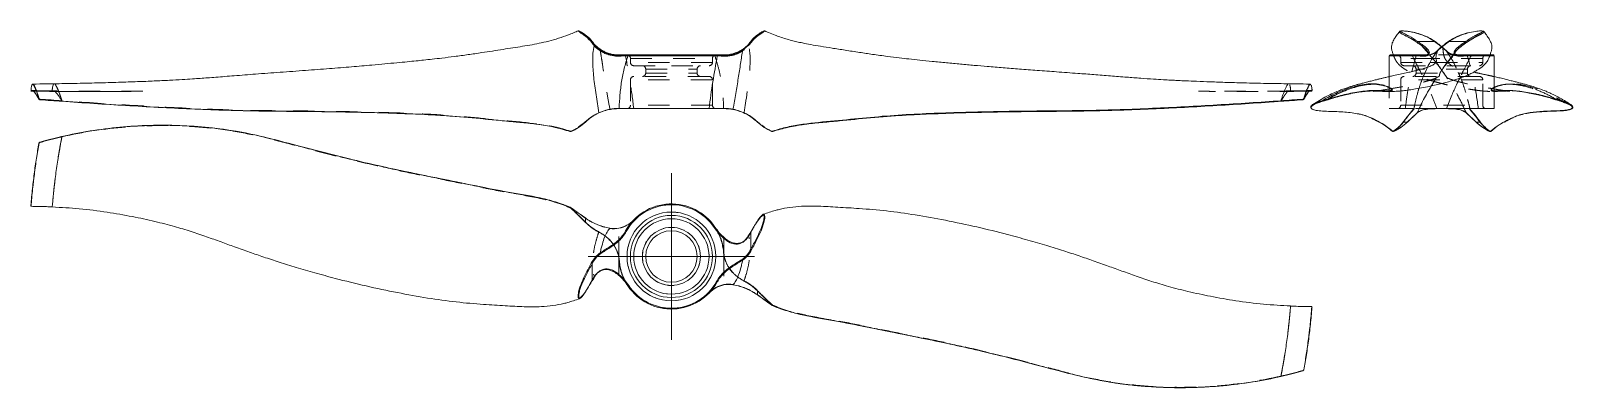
# Model space of a CAD drawing. Header units: inches. Extents: x 3.1 to 10.3, y 7.34 to 9.01.
import ezdxf

# ---------------------------------------------------------------- set-up
doc = ezdxf.new("R2010")
doc.units = ezdxf.units.IN
doc.header["$MEASUREMENT"] = 0
doc.linetypes.add('HIDDEN', pattern=[0.075, 0.05, -0.025])

# ---------------------------------------------------------------- blocks, each defined once
blk = doc.blocks.new('SW_CENTERMARKSYMBOL_0')
at = {"color": 0, "linetype": 'Continuous', "lineweight": 0}
for p, q in [((0, 0.1969), (0, 0.3883)), ((0, 0), (0, 0.1969)), ((-0.1969, 0), (-0.3883, 0)), ((0, 0), (-0.1969, 0)), ((0, 0), (0, -0.1969)), ((0, 0), (0.1969, 0)), ((0.1969, 0), (0.3883, 0)), ((0, -0.1969), (0, -0.3883))]:
    blk.add_line(p, q, dxfattribs=at)

msp = doc.modelspace()

# ---------------------------------------------------------------- linework, layer by layer
at = {"color": 7, "linetype": 'Continuous', "lineweight": 15}
for p, q in [((9.5755, 8.9596), (9.6536, 8.9596)), ((6.305, 8.8932), (5.8878, 8.8932)), ((5.8911, 8.8971), (6.3016, 8.8971)), ((9.4423, 8.8932), (9.4423, 8.7963)), ((9.4462, 8.8971), (9.5703, 8.8971)), ((9.6685, 8.9181), (9.6703, 8.9195)), ((9.9148, 8.8971), (9.9284, 8.8971)), ((9.9323, 8.6481), (9.9323, 8.8932)), ((3.1023, 8.7303), (3.1011, 8.7305)), ((9.0549, 8.7287), (9.0561, 8.7287)), ((9.0692, 8.7289), (9.0815, 8.7291)), ((5.8468, 8.6481), (6.267, 8.6481)), ((6.2663, 8.6471), (5.8477, 8.6471)), ((6.391, 8.6409), (6.3781, 8.6439)), ((9.0766, 8.6498), (9.0766, 8.6498)), ((9.0784, 8.6498), (9.0775, 8.652)), ((9.9313, 8.6471), (9.7095, 8.6471)), ((10.2979, 8.6498), (10.2979, 8.6498)), ((4.9543, 8.6188), (4.9627, 8.6183)), ((6.4624, 8.608), (6.4537, 8.6145)), ((6.4931, 8.5849), (6.4776, 8.5966)), ((6.5007, 8.5781), (6.4931, 8.5849)), ((6.5239, 8.562), (6.5122, 8.5696)), ((9.8476, 8.5846), (9.8658, 8.5846)), ((9.9161, 8.5404), (9.9155, 8.5403)), ((9.9156, 8.5403), (9.9247, 8.5473)), ((5.8799, 8.0748), (5.8765, 8.0767)), ((6.2904, 8.093), (6.2937, 8.0952)), ((6.4602, 8.0716), (6.4563, 8.0647)), ((6.4608, 8.0696), (6.4608, 7.9915)), ((5.8458, 8.0311), (5.8431, 8.0339)), ((5.8458, 7.8737), (5.8458, 8.0311)), ((6.3358, 8.0419), (6.3383, 8.0449)), ((6.3358, 8.0419), (6.3358, 7.8846)), ((5.7208, 7.8461), (5.7208, 7.9242)), ((5.7213, 7.8441), (5.7252, 7.851)), ((5.8458, 7.8737), (5.8432, 7.8708)), ((6.3384, 7.8818), (6.3358, 7.8846)), ((5.8878, 7.8205), (5.8911, 7.8227)), ((6.305, 7.839), (6.3016, 7.8409))]:
    msp.add_line(p, q, dxfattribs=at)
at = {"color": 8, "linetype": 'Continuous', "lineweight": 15}
for p, q in [((9.6252, 8.9034), (9.5926, 8.9406)), ((9.5684, 8.8932), (9.4423, 8.8932)), ((9.5477, 8.8196), (9.5684, 8.8932)), ((9.6327, 8.8627), (9.6604, 8.8627)), ((9.6601, 8.8815), (9.6432, 8.8815)), ((9.9323, 8.8932), (9.9135, 8.8932)), ((9.7096, 8.6481), (9.9323, 8.6481)), ((9.8186, 8.6471), (9.8192, 8.6443)), ((10.2032, 8.6945), (10.1934, 8.6974)), ((6.4489, 8.0503), (6.4492, 8.0499)), ((5.7323, 7.8658), (5.7326, 7.8653))]:
    msp.add_line(p, q, dxfattribs=at)
at = {"color": 7, "linetype": 'HIDDEN', "lineweight": 0}
for p, q in [((9.799, 8.9596), (9.7209, 8.9596)), ((5.8765, 8.8932), (6.2937, 8.8932)), ((5.8993, 8.8815), (5.8993, 8.8627)), ((5.8993, 8.8815), (6.2816, 8.8815)), ((6.2822, 8.8627), (5.8999, 8.8627)), ((6.2822, 8.8627), (6.2822, 8.8815)), ((9.4958, 8.8815), (9.4958, 8.8627)), ((9.6432, 8.8815), (9.4958, 8.8815)), ((9.4958, 8.8627), (9.6327, 8.8627)), ((9.7714, 8.8971), (9.614, 8.8971)), ((9.8787, 8.8815), (9.6601, 8.8815)), ((9.6604, 8.8627), (9.8787, 8.8627)), ((9.6703, 8.9195), (9.6736, 8.922)), ((9.8061, 8.8932), (9.9323, 8.8932)), ((9.8224, 8.8971), (9.9148, 8.8971)), ((9.9135, 8.8932), (9.8246, 8.8932)), ((9.8787, 8.8627), (9.8787, 8.8815)), ((5.915, 8.8471), (6.0908, 8.8471)), ((6.2666, 8.7971), (5.915, 8.7971)), ((5.9708, 8.8315), (5.9708, 8.8127)), ((5.9708, 8.8315), (6.2106, 8.8315)), ((5.9709, 8.8127), (6.2106, 8.8127)), ((6.0908, 8.8471), (6.2666, 8.8471)), ((6.2108, 8.8127), (6.2108, 8.8315)), ((9.4423, 8.7963), (9.4423, 8.6481)), ((9.5115, 8.8471), (9.8631, 8.8471)), ((9.8631, 8.7971), (9.5115, 8.7971)), ((9.5673, 8.8315), (9.5673, 8.8127)), ((9.8073, 8.8315), (9.5673, 8.8315)), ((9.5673, 8.8127), (9.8073, 8.8127)), ((9.6212, 8.8402), (9.6096, 8.8156)), ((9.6599, 8.7861), (9.6635, 8.7915)), ((9.715, 8.7857), (9.693, 8.8179)), ((9.6939, 8.8165), (9.6933, 8.8181)), ((9.7638, 8.8155), (9.7836, 8.7699)), ((9.8073, 8.8127), (9.8073, 8.8315)), ((5.8993, 8.7815), (5.8993, 8.6627)), ((6.2816, 8.7815), (5.8999, 8.7815)), ((6.2822, 8.6627), (6.2822, 8.7815)), ((9.0561, 8.7287), (9.0692, 8.7289)), ((9.4958, 8.7815), (9.4958, 8.6627)), ((9.8787, 8.7815), (9.4958, 8.7815)), ((9.8787, 8.6627), (9.8787, 8.7815)), ((3.154, 8.6882), (3.143, 8.689)), ((5.8033, 8.6443), (5.7905, 8.6409)), ((6.2822, 8.6627), (5.8999, 8.6627)), ((9.0775, 8.652), (9.0761, 8.6554)), ((9.1811, 8.6974), (9.1874, 8.6993)), ((9.665, 8.6481), (9.4423, 8.6481)), ((9.5177, 8.6471), (9.4432, 8.6471)), ((9.4958, 8.6627), (9.8787, 8.6627)), ((9.5558, 8.6462), (9.5554, 8.6443)), ((9.6947, 8.6471), (9.5558, 8.6471)), ((10.1934, 8.6974), (10.1866, 8.6994)), ((5.6892, 8.5856), (5.6576, 8.562)), ((6.4301, 8.6273), (6.4283, 8.628)), ((9.5269, 8.5846), (9.5087, 8.5846)), ((5.6375, 8.5491), (5.6226, 8.5417)), ((6.5605, 8.5406), (6.5588, 8.5414)), ((3.1495, 8.4925), (3.143, 8.4907)), ((5.6895, 8.1182), (5.6895, 8.1364)), ((5.8458, 8.0893), (5.8456, 8.0902)), ((5.8458, 7.9504), (5.8458, 8.0893)), ((5.9153, 8.1274), (5.9146, 8.1281)), ((6.4625, 8.0722), (6.4623, 8.0722)), ((6.4625, 8.0722), (6.4652, 8.0769)), ((6.4489, 8.0503), (6.4509, 8.0525)), ((5.8448, 7.9502), (5.8458, 7.9504)), ((5.8468, 7.9355), (5.8477, 7.9356)), ((6.3338, 7.9801), (6.3347, 7.9801)), ((6.3358, 7.9653), (6.3367, 7.9655)), ((6.3358, 7.9653), (6.3358, 7.8264)), ((5.7326, 7.8653), (5.7306, 7.8631)), ((5.719, 7.8435), (5.7121, 7.8317)), ((5.7192, 7.8435), (5.719, 7.8435)), ((6.267, 7.7876), (6.2663, 7.7883)), ((6.3358, 7.8264), (6.3359, 7.8254)), ((6.492, 7.7975), (6.492, 7.7793)), ((9.032, 7.4232), (9.0385, 7.425))]:
    msp.add_line(p, q, dxfattribs=at)
at = {"color": 7, "linetype": 'Continuous', "lineweight": 15, "flags": 128}
for points in [[(5.7323, 8.9459), (5.7327, 8.9454), (5.7329, 8.9448), (5.7329, 8.9441), (5.7327, 8.9433), (5.7324, 8.9425), (5.7319, 8.9418), (5.7313, 8.9412), (5.7306, 8.9406)], [(9.6536, 8.9596), (9.654, 8.96), (9.6545, 8.9603), (9.6549, 8.9605), (9.6552, 8.9606), (9.6556, 8.9606), (9.6558, 8.9605), (9.656, 8.9603), (9.6561, 8.9601)], [(5.8433, 8.892), (5.8432, 8.8929), (5.8433, 8.8938), (5.8434, 8.8947), (5.8437, 8.8955), (5.8441, 8.8962), (5.8446, 8.8967), (5.8452, 8.897), (5.8458, 8.8971)], [(9.5684, 8.8932), (9.5685, 8.894), (9.5686, 8.8947), (9.5687, 8.8954), (9.569, 8.896), (9.5693, 8.8965), (9.5696, 8.8968), (9.5699, 8.897), (9.5703, 8.8971)], [(3.1432, 8.4913), (3.1432, 8.4913), (3.1432, 8.4914), (3.1432, 8.4914), (3.1432, 8.4914), (3.1433, 8.4913), (3.1433, 8.4912), (3.1433, 8.4911), (3.1434, 8.491)], [(5.6183, 8.1871), (5.6183, 8.1871), (5.6184, 8.1871), (5.6184, 8.1871), (5.6185, 8.187)], [(6.5631, 7.7287), (6.5631, 7.7286), (6.5631, 7.7286), (6.5632, 7.7286), (6.5632, 7.7286)], [(9.0381, 7.4247), (9.0382, 7.4246), (9.0382, 7.4245), (9.0383, 7.4244), (9.0383, 7.4243), (9.0383, 7.4243), (9.0383, 7.4243), (9.0383, 7.4244), (9.0383, 7.4244)]]:
    msp.add_lwpolyline(points, dxfattribs=at)
at = {"color": 7, "linetype": 'HIDDEN', "lineweight": 0, "flags": 128}
for points in [[(6.4509, 8.9406), (6.4502, 8.9412), (6.4496, 8.9418), (6.4491, 8.9425), (6.4488, 8.9433), (6.4486, 8.9441), (6.4486, 8.9448), (6.4488, 8.9454), (6.4492, 8.9459)], [(9.7184, 8.9601), (9.7185, 8.9603), (9.7187, 8.9605), (9.719, 8.9606), (9.7193, 8.9606), (9.7197, 8.9605), (9.7201, 8.9603), (9.7205, 8.96), (9.7209, 8.9596)], [(6.3358, 8.8971), (6.3363, 8.897), (6.3369, 8.8967), (6.3374, 8.8962), (6.3378, 8.8955), (6.3381, 8.8947), (6.3383, 8.8938), (6.3383, 8.8929), (6.3382, 8.892)], [(9.55, 8.8932), (9.55, 8.894), (9.5501, 8.8947), (9.5503, 8.8954), (9.5506, 8.896), (9.5509, 8.8965), (9.5513, 8.8968), (9.5517, 8.897), (9.5521, 8.8971)], [(9.8042, 8.8971), (9.8046, 8.897), (9.8049, 8.8968), (9.8053, 8.8965), (9.8056, 8.896), (9.8058, 8.8954), (9.806, 8.8947), (9.8061, 8.894), (9.8061, 8.8932)], [(9.8224, 8.8971), (9.8228, 8.897), (9.8232, 8.8968), (9.8236, 8.8965), (9.8239, 8.896), (9.8242, 8.8954), (9.8244, 8.8947), (9.8245, 8.894), (9.8246, 8.8932)], [(6.4509, 8.0525), (6.4502, 8.0526), (6.4496, 8.0526), (6.4491, 8.0524), (6.4488, 8.052), (6.4486, 8.0516), (6.4486, 8.0511), (6.4488, 8.0505), (6.4489, 8.0503)], [(5.7326, 7.8653), (5.7327, 7.8652), (5.7329, 7.8646), (5.7329, 7.8641), (5.7327, 7.8636), (5.7324, 7.8633), (5.7319, 7.8631), (5.7313, 7.8631), (5.7306, 7.8631)]]:
    msp.add_lwpolyline(points, dxfattribs=at)
at = {"color": 7, "linetype": 'Continuous', "lineweight": 15}
for radius in [0.2071, 0.1914, 0.1758, 0.1356, 0.12]:
    msp.add_circle((6.0908, 7.9578), radius, dxfattribs=at)
at = {"color": 7, "linetype": 'HIDDEN', "lineweight": 0}
for radius in [0.2071, 0.1758, 0.1356]:
    msp.add_circle((6.0908, 7.9578), radius, dxfattribs=at)
at = {"color": 7, "linetype": 'Continuous', "lineweight": 15}
for centre, radius, start, end in [((5.6565, 9.0056), 0.00391, 66.75912, 111.82621), ((6.525, 9.0056), 0.00391, 68.40271, 113.24088), ((5.7175, 8.958), 0.00367, 294.06541, 26.41319), ((6.4631, 8.9573), 0.00328, 56.06986, 135.93068), ((9.58, 8.9542), 0.00707, 129.52326, 176.16109), ((9.5985, 8.9409), 0.00596, 123.33772, 183.01401), ((5.8915, 8.8935), 0.00362, 95.87496, 184.86288), ((6.3013, 8.8934), 0.00369, 356.42577, 85.91189), ((6.3352, 8.894), 0.00316, 0.412, 79.88896), ((6.4211, 8.9197), 0.00246, 34.49819, 106.07525), ((9.4462, 8.8932), 0.00391, 90, 180), ((9.6145, 8.8939), 0.00325, 97.97217, 177.77319), ((9.6724, 8.92), 0.00212, 117.26088, 151.26877), ((9.9284, 8.8932), 0.00391, 0, 90), ((3.1383, 8.6911), 0.000888, 177.30869, 276.07858), ((5.8458, 8.6481), 0.000968, 182.67494, 269.57509), ((5.8477, 8.6481), 0.000975, 179.88106, 269.88057), ((6.2661, 8.648), 0.000874, 280.80532, 7.74861), ((6.3343, 8.6479), 0.00166, 330.24786, 10.59081), ((6.3799, 8.6436), 0.00185, 159.20225, 196.05449), ((9.0355, 8.6902), 0.00283, 354.85961, 21.45156), ((9.0382, 8.6888), 0.000339, 267.01531, 36.62369), ((9.043, 8.6928), 0.001, 9.50799, 83.72575), ((9.1547, 8.6905), 0.000982, 124.0276, 208.84988), ((9.1553, 8.6894), 0.000947, 202.18193, 288.38545), ((9.1609, 8.6941), 0.00183, 187.54794, 215.87074), ((9.1619, 8.6914), 0.00165, 189.1927, 226.19502), ((9.6935, 8.6478), 0.00143, 330.23105, 8.60992), ((9.7068, 8.6479), 0.00276, 344.56373, 5.03387), ((9.8182, 8.6441), 0.000996, 272.09215, 10.20764), ((9.9313, 8.6481), 0.000977, 270, 0), ((5.6891, 8.5854), 0.000833, 214.97711, 296.16381), ((5.7521, 8.6275), 0.000705, 198.29817, 267.83847), ((6.4928, 8.5849), 0.00085, 125.37345, 199.38929), ((9.8019, 8.6275), 0.000721, 197.54138, 283.52265), ((9.8473, 8.585), 0.000473, 189.37894, 312.75142), ((9.8654, 8.5858), 0.00128, 287.69115, 349.14104), ((5.6171, 8.5405), 0.000264, 142.94025, 311.99418), ((5.6217, 8.5409), 0.000752, 204.54253, 281.88001), ((6.5596, 8.5411), 0.000921, 141.98989, 223.30077), ((6.5651, 8.5418), 0.00205, 186.43933, 222.76754), ((6.5644, 8.5404), 0.0002, 213.21007, 353.85513), ((9.4593, 8.5411), 0.000956, 244.54148, 327.89739), ((9.4622, 8.5407), 0.000543, 250.10669, 350.7584), ((9.913, 8.5416), 0.00116, 287.14941, 4.25206), ((9.9156, 8.5412), 0.000863, 297.92551, 27.77896), ((3.1382, 8.4853), 0.00077, 72.92366, 148.31672), ((6.0908, 7.9578), 0.245, 34.08715, 150.98272), ((6.0908, 7.9578), 0.2411, 34.08715, 150.98272), ((6.4619, 8.0704), 0.00184, 79.7461, 145.12942), ((5.7155, 7.9202), 0.00662, 37.27972, 80.62695), ((5.7547, 7.9686), 0.00709, 24.4062, 58.12945), ((6.4268, 7.9471), 0.00709, 204.4062, 238.12945), ((6.466, 7.9955), 0.00662, 217.27972, 260.62695), ((5.7195, 7.8454), 0.00194, 260.30877, 323.06007), ((6.0908, 7.9578), 0.245, 214.08715, 330.98272), ((6.0908, 7.9578), 0.2411, 214.08715, 330.98272), ((9.0433, 7.4304), 0.00077, 252.92366, 328.31672)]:
    msp.add_arc(centre, radius, start, end, dxfattribs=at)
at = {"color": 7, "linetype": 'HIDDEN', "lineweight": 0}
for centre, radius, start, end in [((5.7184, 8.9573), 0.00328, 44.06932, 123.93014), ((6.464, 8.958), 0.00367, 153.58681, 245.93459), ((9.776, 8.9409), 0.00596, 356.98599, 56.66228), ((9.7945, 8.9542), 0.00707, 3.83891, 50.47674), ((5.7604, 8.9197), 0.00246, 73.92475, 145.50181), ((5.8463, 8.894), 0.00316, 100.11104, 179.588), ((5.8802, 8.8934), 0.00369, 94.08811, 183.57423), ((5.8837, 8.8815), 0.0156, 0, 90), ((5.915, 8.8627), 0.0156, 180, 270), ((6.2666, 8.8627), 0.0156, 270, 0), ((6.2978, 8.8815), 0.0156, 90, 180), ((6.2901, 8.8935), 0.00362, 355.13712, 84.12504), ((9.4802, 8.8815), 0.0156, 0, 90), ((9.5115, 8.8627), 0.0156, 180, 270), ((9.6039, 8.8934), 0.00383, 101.43826, 200.44967), ((9.6727, 8.9192), 0.00295, 70.80641, 114.7992), ((9.7019, 8.9197), 0.00252, 32.51115, 112.57947), ((9.76, 8.8939), 0.00325, 2.22681, 82.02783), ((9.7706, 8.8934), 0.00383, 339.55033, 78.56174), ((9.8631, 8.8627), 0.0156, 270, 0), ((9.8943, 8.8815), 0.0156, 90, 180), ((5.915, 8.7815), 0.0156, 90, 180), ((5.9551, 8.8315), 0.0156, 0, 90), ((5.9551, 8.8127), 0.0156, 270, 0), ((6.2264, 8.8315), 0.0156, 90, 180), ((6.2264, 8.8127), 0.0156, 180, 270), ((6.2666, 8.7815), 0.0156, 0, 90), ((9.5115, 8.7815), 0.0156, 90, 180), ((9.5516, 8.8315), 0.0156, 0, 90), ((9.5516, 8.8127), 0.0156, 270, 0), ((9.8229, 8.8315), 0.0156, 90, 180), ((9.8229, 8.8127), 0.0156, 180, 270), ((9.8631, 8.7815), 0.0156, 0, 90), ((3.1385, 8.6928), 0.001, 96.27425, 170.49201), ((3.1433, 8.6888), 0.000339, 143.37631, 272.98469), ((3.146, 8.6902), 0.00283, 158.54844, 185.14039), ((5.8837, 8.6627), 0.0156, 270, 0), ((5.9154, 8.648), 0.000874, 172.25139, 259.19468), ((6.2978, 8.6627), 0.0156, 180, 270), ((9.0432, 8.6911), 0.000888, 263.92142, 2.69131), ((9.4432, 8.6481), 0.000977, 180, 270), ((9.4802, 8.6627), 0.0156, 270, 0), ((9.5179, 8.648), 0.000869, 171.64947, 257.9353), ((9.5558, 8.6481), 0.00097, 170.76483, 269.3119), ((9.5563, 8.6441), 0.000996, 169.79236, 267.90785), ((9.8187, 8.6481), 0.00097, 270.6881, 9.23517), ((9.8566, 8.648), 0.000869, 282.0647, 8.35053), ((9.8943, 8.6627), 0.0156, 180, 270), ((10.2126, 8.6914), 0.00165, 313.80498, 350.8073), ((10.2136, 8.6941), 0.00183, 324.12926, 352.45206), ((10.2193, 8.6894), 0.000947, 251.61455, 337.81807), ((10.2198, 8.6905), 0.000982, 331.15012, 55.9724), ((9.5091, 8.5858), 0.00128, 190.85896, 252.30885), ((9.5272, 8.585), 0.000473, 227.24858, 350.62106), ((9.5726, 8.6275), 0.000721, 256.47735, 342.45862), ((5.6164, 8.5418), 0.00205, 317.23246, 353.56067), ((5.6219, 8.5411), 0.000921, 316.69923, 38.01011), ((6.5598, 8.5409), 0.000752, 258.11999, 335.45747), ((6.5637, 8.5405), 0.000891, 346.89142, 4.17489), ((9.4589, 8.5412), 0.000863, 152.22104, 242.07449), ((9.4616, 8.5416), 0.00116, 175.74794, 252.85059), ((9.9123, 8.5407), 0.000543, 189.2416, 289.89331), ((9.9152, 8.5411), 0.000956, 212.10261, 295.45852), ((3.1383, 8.4854), 0.00111, 214.11556, 273.23872), ((3.1514, 8.4922), 0.00847, 189.75085, 197.95525), ((5.6194, 8.1848), 0.00256, 147.93376, 176.87948), ((5.6189, 8.1862), 0.00103, 123.48271, 155.82851), ((5.6199, 8.1845), 0.00235, 297.06756, 324.28688), ((5.6224, 8.1843), 0.000478, 297.10601, 55.14427), ((5.689, 8.1367), 0.00056, 324.58418, 74.80016), ((6.0908, 7.9578), 0.244, 30.73262, 135.98704), ((5.6882, 8.1188), 0.00147, 280.34264, 333.4002), ((5.7504, 8.0732), 0.00175, 305.28073, 340.85559), ((5.8026, 8.0892), 0.000856, 329.43687, 36.45018), ((6.0908, 7.9578), 0.244, 5.22277, 30.16534), ((6.0908, 7.9578), 0.244, 185.22277, 210.16534), ((6.0908, 7.9578), 0.244, 210.73262, 315.98704), ((6.3789, 7.8265), 0.000856, 149.43687, 216.45018), ((6.4311, 7.8425), 0.00175, 125.28073, 160.85559), ((6.4925, 7.779), 0.00056, 144.58418, 254.80016), ((6.4933, 7.7968), 0.00147, 100.34264, 153.4002), ((6.5591, 7.7314), 0.000478, 117.10601, 235.14427), ((6.5616, 7.7312), 0.00235, 117.06756, 144.28688), ((6.5626, 7.7295), 0.00105, 302.88334, 335.21647), ((6.5621, 7.7309), 0.00256, 327.93376, 356.87948), ((9.0302, 7.4235), 0.00847, 9.75085, 17.95525), ((9.0432, 7.4303), 0.00111, 34.11556, 93.23872)]:
    msp.add_arc(centre, radius, start, end, dxfattribs=at)
at = {"color": 8, "linetype": 'Continuous', "lineweight": 15}
for centre, radius, start, end in [((6.4621, 8.0708), 0.00178, 159.2026, 221.64537), ((5.7194, 7.8449), 0.00177, 338.61274, 41.71251)]:
    msp.add_arc(centre, radius, start, end, dxfattribs=at)
at = {"color": 7, "linetype": 'Continuous', "lineweight": 15}
for points, knots in [([(5.655, 9.0092), (5.6522, 9.008), (5.6411, 9.0034), (5.615, 8.9927), (5.5758, 8.9782), (5.5295, 8.9645), (5.4699, 8.9503), (5.3951, 8.9372), (5.3018, 8.9231), (5.2173, 8.9097), (5.1414, 8.8985), (5.0796, 8.8901), (5.0233, 8.8832), (4.9756, 8.8778), (4.9355, 8.8734), (4.8968, 8.8694), (4.8552, 8.8653), (4.8065, 8.8606), (4.7515, 8.8555), (4.681, 8.8491), (4.5945, 8.8418), (4.4912, 8.8335), (4.3798, 8.825), (4.2647, 8.8166), (4.1536, 8.8084), (4.0538, 8.8007), (3.9793, 8.7947), (3.9265, 8.7907), (3.8902, 8.788), (3.8507, 8.7853), (3.803, 8.7823), (3.7436, 8.779), (3.6741, 8.7757), (3.5949, 8.7726), (3.5065, 8.7696), (3.4079, 8.7668), (3.3076, 8.7645), (3.2402, 8.7634), (3.2091, 8.7629)], [0, 0, 0, 0, 0.003734, 0.01488, 0.034226, 0.053194, 0.072042, 0.107441, 0.144142, 0.184358, 0.209668, 0.235968, 0.259364, 0.27807, 0.294215, 0.308319, 0.32537, 0.345383, 0.36834, 0.393356, 0.432684, 0.475498, 0.521824, 0.571677, 0.619637, 0.661545, 0.697279, 0.713187, 0.727441, 0.742406, 0.761937, 0.786061, 0.814751, 0.845958, 0.881163, 0.920284, 0.963199, 1, 1, 1, 1]), ([(5.6581, 9.0091), (5.6581, 9.0092), (5.6582, 9.0091), (5.6592, 9.0087), (5.6594, 9.0086), (5.6602, 9.0082), (5.6606, 9.008), (5.6624, 9.0072), (5.6635, 9.0067), (5.6686, 9.0042), (5.672, 9.0023), (5.6816, 8.9967), (5.6871, 8.9928), (5.7031, 8.9803), (5.7124, 8.9708), (5.7208, 8.9596)], [0, 0, 0, 0, 0.0625, 0.0625, 0.078125, 0.078125, 0.09375, 0.09375, 0.125, 0.125, 0.25, 0.25, 0.5, 0.5, 1, 1, 1, 1]), ([(6.4608, 8.9596), (6.4666, 8.9673), (6.4727, 8.974), (6.485, 8.9856), (6.4913, 8.9905), (6.5031, 8.9987), (6.5087, 9.0019), (6.5159, 9.0057), (6.5182, 9.0068), (6.5218, 9.0084), (6.5233, 9.0091), (6.5234, 9.0091)], [0, 0, 0, 0, 0.25, 0.25, 0.5, 0.5, 0.75, 0.75, 0.875, 0.875, 1, 1, 1, 1]), ([(8.9724, 8.7629), (8.9417, 8.7634), (8.8763, 8.7644), (8.7804, 8.7666), (8.6893, 8.7691), (8.6115, 8.7717), (8.5471, 8.7741), (8.4971, 8.7763), (8.4606, 8.778), (8.4367, 8.7792), (8.4195, 8.7801), (8.4043, 8.7809), (8.3782, 8.7824), (8.3369, 8.7849), (8.2799, 8.7888), (8.2128, 8.7939), (8.1398, 8.7997), (8.0638, 8.8057), (7.9801, 8.8119), (7.8921, 8.8184), (7.8011, 8.8251), (7.718, 8.8314), (7.6404, 8.8375), (7.5701, 8.8432), (7.5036, 8.8489), (7.4401, 8.8545), (7.3748, 8.8606), (7.3112, 8.8667), (7.2528, 8.8727), (7.2015, 8.8782), (7.1513, 8.884), (7.0947, 8.8911), (7.0326, 8.8996), (6.9668, 8.9094), (6.9036, 8.9193), (6.843, 8.9289), (6.7894, 8.9373), (6.7433, 8.9451), (6.7065, 8.9523), (6.6769, 8.9588), (6.6509, 8.9651), (6.6242, 8.9726), (6.5987, 8.9809), (6.572, 8.9906), (6.5484, 9.0001), (6.5325, 9.0067), (6.5265, 9.0092)], [0, 0, 0, 0, 0.036227, 0.077339, 0.113423, 0.144353, 0.170045, 0.190455, 0.204456, 0.214012, 0.219494, 0.225254, 0.232532, 0.251264, 0.275916, 0.302969, 0.334749, 0.36749, 0.398528, 0.439932, 0.477917, 0.512518, 0.543789, 0.574651, 0.599872, 0.626007, 0.653044, 0.680068, 0.704053, 0.724434, 0.742701, 0.765237, 0.793146, 0.817818, 0.844772, 0.869479, 0.891149, 0.909929, 0.925924, 0.936359, 0.946794, 0.957606, 0.969038, 0.978802, 0.991965, 1, 1, 1, 1]), ([(9.3673, 8.7275), (9.3673, 8.7275), (9.3673, 8.7275), (9.3742, 8.7279), (9.3816, 8.7281), (9.388, 8.7281), (9.3946, 8.7281), (9.4015, 8.728), (9.4078, 8.7278), (9.4131, 8.7276), (9.4163, 8.7275), (9.4188, 8.7274), (9.4206, 8.7274), (9.4224, 8.7273), (9.4249, 8.7273), (9.4279, 8.7272), (9.4361, 8.7271), (9.4457, 8.7271), (9.4604, 8.7272), (9.4814, 8.728), (9.5072, 8.7303), (9.5347, 8.7339), (9.5655, 8.7388), (9.6013, 8.7452), (9.6369, 8.7523), (9.6675, 8.7591), (9.6947, 8.7658), (9.7202, 8.7727), (9.7459, 8.7803), (9.7716, 8.7887), (9.7959, 8.7979), (9.8176, 8.8074), (9.8359, 8.8166), (9.8512, 8.8253), (9.8648, 8.834), (9.8779, 8.8437), (9.891, 8.8558), (9.9028, 8.8719), (9.9112, 8.8907), (9.9168, 8.9089), (9.9212, 8.9232), (9.9225, 8.9359), (9.9202, 8.9478), (9.9156, 8.9595), (9.9084, 8.9727), (9.8973, 8.9892), (9.8873, 9.0017), (9.8827, 9.0075)], [0, 0, 0, 0, 0.007521, 0.026407, 0.034916, 0.044213, 0.054202, 0.062525, 0.068259, 0.070266, 0.071847, 0.072556, 0.073264, 0.074014, 0.074843, 0.076838, 0.079388, 0.093618, 0.108879, 0.124974, 0.166232, 0.207014, 0.247946, 0.293278, 0.334615, 0.37175, 0.403114, 0.436462, 0.471923, 0.509518, 0.54907, 0.586597, 0.61968, 0.649333, 0.67569, 0.704088, 0.737322, 0.775462, 0.818414, 0.85436, 0.884763, 0.910031, 0.930555, 0.944363, 0.961395, 0.982237, 1, 1, 1, 1]), ([(9.4921, 9.0074), (9.4905, 9.0056), (9.4829, 8.9971), (9.4734, 8.9835), (9.4638, 8.9688), (9.4583, 8.958), (9.4543, 8.9476), (9.4521, 8.9365), (9.4531, 8.9243), (9.4569, 8.9115), (9.46, 8.902), (9.4615, 8.8971)], [0, 0, 0, 0, 0.03316, 0.152276, 0.252445, 0.336251, 0.405897, 0.520542, 0.660689, 0.82826, 1, 1, 1, 1]), ([(9.5729, 8.9546), (9.5632, 8.9615), (9.5534, 8.9677), (9.5335, 8.9791), (9.5235, 8.9843), (9.5089, 8.9916), (9.5041, 8.994), (9.4974, 8.9977), (9.4953, 8.9989), (9.4925, 9.001), (9.4916, 9.0018), (9.4907, 9.0033), (9.4904, 9.0039), (9.4903, 9.005), (9.4904, 9.0057), (9.4914, 9.0074), (9.4926, 9.0081), (9.4954, 9.0088), (9.4969, 9.0089), (9.5016, 9.0092), (9.5049, 9.0092), (9.5144, 9.0088), (9.5205, 9.0082), (9.5389, 9.006), (9.5506, 9.0039), (9.5733, 8.9985), (9.5844, 8.9953), (9.6168, 8.9837), (9.6371, 8.9734), (9.6561, 8.9601)], [0, 0, 0, 0, 0.125, 0.125, 0.25, 0.25, 0.3125, 0.3125, 0.34375, 0.34375, 0.359375, 0.359375, 0.367188, 0.367188, 0.375, 0.375, 0.390625, 0.390625, 0.40625, 0.40625, 0.4375, 0.4375, 0.5, 0.5, 0.625, 0.625, 0.75, 0.75, 1, 1, 1, 1]), ([(9.6536, 8.9596), (9.6421, 8.9679), (9.6301, 8.975), (9.6051, 8.9872), (9.592, 8.9923), (9.5651, 9.0005), (9.5513, 9.0037), (9.5295, 9.0072), (9.522, 9.0081), (9.5106, 9.009), (9.5067, 9.0092), (9.5008, 9.0091), (9.4989, 9.009), (9.4961, 9.0087), (9.4951, 9.0085), (9.4939, 9.0079), (9.4941, 9.0074), (9.4944, 9.007)], [0, 0, 0, 0, 0.25, 0.25, 0.5, 0.5, 0.75, 0.75, 0.875, 0.875, 0.9375, 0.9375, 0.96875, 0.96875, 0.984375, 0.984375, 1, 1, 1, 1]), ([(9.8827, 9.0075), (9.8826, 9.0076), (9.8821, 9.008), (9.8805, 9.0085), (9.8766, 9.0092), (9.8686, 9.0093), (9.8578, 9.0086), (9.8362, 9.0063), (9.8063, 9.0005), (9.7726, 8.9896), (9.7431, 8.9762), (9.7267, 8.9655), (9.7184, 8.9601)], [0, 0, 0, 0, 0.002518, 0.012795, 0.030137, 0.071445, 0.137478, 0.205056, 0.427631, 0.655474, 0.826789, 1, 1, 1, 1]), ([(5.7514, 8.6273), (5.7471, 8.6562), (5.7428, 8.6844), (5.7347, 8.7395), (5.7309, 8.7663), (5.7268, 8.8057), (5.7259, 8.8187), (5.7242, 8.8444), (5.7233, 8.8568), (5.7228, 8.8936), (5.7246, 8.917), (5.7306, 8.9406)], [0, 0, 0, 0, 0.25, 0.25, 0.5, 0.5, 0.625, 0.625, 0.75, 0.75, 1, 1, 1, 1]), ([(5.8433, 8.892), (5.8342, 8.8918), (5.8243, 8.8924), (5.8028, 8.8963), (5.7911, 8.8999), (5.7748, 8.9071), (5.7695, 8.9099), (5.7598, 8.9156), (5.7554, 8.9187), (5.743, 8.928), (5.7363, 8.9344), (5.7306, 8.9406)], [0, 0, 0, 0, 0.25, 0.25, 0.5, 0.5, 0.625, 0.625, 0.75, 0.75, 1, 1, 1, 1]), ([(5.7323, 8.9459), (5.7381, 8.9398), (5.7449, 8.9336), (5.7574, 8.9244), (5.7619, 8.9214), (5.7717, 8.9157), (5.777, 8.9129), (5.7934, 8.9057), (5.8052, 8.9021), (5.8268, 8.8979), (5.8367, 8.8971), (5.8458, 8.8971)], [0, 0, 0, 0, 0.25, 0.25, 0.375, 0.375, 0.5, 0.5, 0.75, 0.75, 1, 1, 1, 1]), ([(6.4204, 8.922), (6.4294, 8.9278), (6.4371, 8.9341), (6.4504, 8.9468), (6.456, 8.9532), (6.4608, 8.9596)], [0, 0, 0, 0, 0.5, 0.5, 1, 1, 1, 1]), ([(6.4649, 8.9601), (6.4599, 8.9534), (6.4541, 8.9467), (6.4404, 8.9335), (6.4324, 8.927), (6.4231, 8.9211)], [0, 0, 0, 0, 0.5, 0.5, 1, 1, 1, 1]), ([(9.6873, 8.9338), (9.6839, 8.9367), (9.6741, 8.9451), (9.6618, 8.9539), (9.6536, 8.9596)], [0, 0, 0, 0, 0.342636, 1, 1, 1, 1]), ([(9.6561, 8.9601), (9.6641, 8.9543), (9.6768, 8.9451), (9.6867, 8.9363), (9.6904, 8.9331)], [0, 0, 0, 0, 0.6316245, 1, 1, 1, 1]), ([(9.7184, 8.9601), (9.7089, 8.9534), (9.7002, 8.9467), (9.6841, 8.9335), (9.6768, 8.927), (9.6705, 8.9211)], [0, 0, 0, 0, 0.5, 0.5, 1, 1, 1, 1]), ([(5.8878, 8.8932), (5.8814, 8.8733), (5.8755, 8.8538), (5.8653, 8.8143), (5.8611, 8.7943), (5.8563, 8.7636), (5.855, 8.7532), (5.8525, 8.7325), (5.8515, 8.7221), (5.8487, 8.6906), (5.8475, 8.6695), (5.8468, 8.6481)], [0, 0, 0, 0, 0.25, 0.25, 0.5, 0.5, 0.625, 0.625, 0.75, 0.75, 1, 1, 1, 1]), ([(6.267, 8.6481), (6.2717, 8.6899), (6.2775, 8.7313), (6.2905, 8.8131), (6.2978, 8.8536), (6.305, 8.8932)], [0, 0, 0, 0, 0.5, 0.5, 1, 1, 1, 1]), ([(6.3358, 8.8971), (6.3489, 8.8971), (6.3633, 8.8988), (6.3926, 8.907), (6.4072, 8.9136), (6.4204, 8.922)], [0, 0, 0, 0, 0.5, 0.5, 1, 1, 1, 1]), ([(6.4231, 8.9211), (6.4101, 8.9123), (6.3955, 8.9054), (6.3662, 8.8964), (6.3516, 8.8943), (6.3384, 8.894)], [0, 0, 0, 0, 0.5, 0.5, 1, 1, 1, 1]), ([(6.4231, 8.9211), (6.4218, 8.9109), (6.4202, 8.9006), (6.4168, 8.8794), (6.4149, 8.8685), (6.4103, 8.8352), (6.4068, 8.8124), (6.3992, 8.7657), (6.3951, 8.7418), (6.3868, 8.6935), (6.3826, 8.669), (6.3782, 8.6443)], [0, 0, 0, 0, 0.125, 0.125, 0.25, 0.25, 0.5, 0.5, 0.75, 0.75, 1, 1, 1, 1]), ([(9.6714, 8.9217), (9.6708, 8.9207), (9.6672, 8.9134), (9.6637, 8.9025), (9.6595, 8.888), (9.6604, 8.8788), (9.6627, 8.8717), (9.663, 8.8663), (9.6601, 8.861), (9.6532, 8.8557), (9.6458, 8.8504), (9.6371, 8.846), (9.6283, 8.8426), (9.6171, 8.8387), (9.603, 8.8342), (9.5861, 8.8293), (9.5671, 8.8243), (9.5453, 8.819), (9.5209, 8.8134), (9.493, 8.8073), (9.4667, 8.8018), (9.4445, 8.7969), (9.4274, 8.793), (9.4117, 8.7893), (9.3966, 8.7856), (9.3801, 8.7815), (9.3614, 8.7768), (9.3403, 8.7713), (9.321, 8.7665), (9.3041, 8.7621), (9.2911, 8.7587), (9.2809, 8.7558), (9.2738, 8.7537), (9.2644, 8.7509), (9.2498, 8.7463), (9.2344, 8.741), (9.2188, 8.7352), (9.2011, 8.7281), (9.1778, 8.7179), (9.1484, 8.7036), (9.1165, 8.6862), (9.0952, 8.6724), (9.085, 8.6658)], [0, 0, 0, 0, 0.002401, 0.016339, 0.028346, 0.047137, 0.070731, 0.099003, 0.131858, 0.187607, 0.24059, 0.290413, 0.33614, 0.379342, 0.420963, 0.461009, 0.499825, 0.533785, 0.569559, 0.607179, 0.64582, 0.668217, 0.688761, 0.707442, 0.724253, 0.741623, 0.765845, 0.794788, 0.828148, 0.858707, 0.883158, 0.895371, 0.905259, 0.913786, 0.922733, 0.932577, 0.938107, 0.945698, 0.95599, 0.969136, 0.985243, 1, 1, 1, 1]), ([(9.6705, 8.9211), (9.6615, 8.9123), (9.6529, 8.9054), (9.6339, 8.8964), (9.6237, 8.8943), (9.6113, 8.894)], [0, 0, 0, 0, 0.5, 0.5, 1, 1, 1, 1]), ([(9.6219, 8.9131), (9.6229, 8.9117), (9.6254, 8.9081), (9.6259, 8.9041), (9.6251, 8.902), (9.6214, 8.8994), (9.6168, 8.898), (9.6133, 8.8977), (9.6131, 8.8977)], [0, 0, 0, 0, 0.126991, 0.335427, 0.541137, 0.754426, 0.97965, 1, 1, 1, 1]), ([(9.614, 8.8971), (9.6211, 8.8974), (9.6347, 8.8979), (9.6454, 8.9028), (9.6507, 8.9052)], [0, 0, 0, 0, 0.514342, 1, 1, 1, 1]), ([(9.6705, 8.9211), (9.6621, 8.9094), (9.6451, 8.8859), (9.6296, 8.8582), (9.6223, 8.8426), (9.6212, 8.8402)], [0, 0, 0, 0, 0.455199, 0.915, 1, 1, 1, 1]), ([(10.2894, 8.6659), (10.2821, 8.6707), (10.2657, 8.6814), (10.2361, 8.6983), (10.2073, 8.713), (10.1827, 8.7241), (10.1619, 8.7328), (10.1391, 8.7414), (10.115, 8.7495), (10.0949, 8.7555), (10.0759, 8.7607), (10.0581, 8.7653), (10.0391, 8.7701), (10.0208, 8.7748), (10.0009, 8.7799), (9.9785, 8.7855), (9.9552, 8.7912), (9.9395, 8.7946), (9.9323, 8.7962)], [0, 0, 0, 0, 0.0327487, 0.0732236, 0.1258489, 0.1506486, 0.172917, 0.2121602, 0.2481918, 0.3208307, 0.4024979, 0.4885584, 0.5753658, 0.6627586, 0.7501828, 0.837326, 0.9241725, 1, 1, 1, 1]), ([(3.1, 8.7291), (3.1244, 8.7287), (3.1584, 8.728), (3.1924, 8.7276), (3.202, 8.7275)], [0, 0, 0, 0, 0.718831, 1, 1, 1, 1]), ([(3.1103, 8.7602), (3.109, 8.7607), (3.1068, 8.7617), (3.1042, 8.7563), (3.1025, 8.7499), (3.1014, 8.7432), (3.101, 8.7387), (3.1009, 8.7363), (3.1009, 8.7349), (3.1009, 8.7338), (3.1009, 8.7327), (3.1009, 8.7317), (3.1011, 8.7303), (3.1016, 8.7288), (3.1022, 8.7292), (3.1026, 8.7294)], [0, 0, 0, 0, 0.2764818, 0.4591328, 0.6455562, 0.7462724, 0.78841, 0.8040029, 0.8131598, 0.8214086, 0.8290064, 0.8383677, 0.8515806, 0.8892293, 1, 1, 1, 1]), ([(3.2092, 8.7629), (3.1972, 8.7627), (3.1638, 8.7621), (3.1304, 8.7618), (3.1091, 8.7615)], [0, 0, 0, 0, 0.359054, 1, 1, 1, 1]), ([(3.1118, 8.7295), (3.1119, 8.7295), (3.1153, 8.7283), (3.1236, 8.7158), (3.1334, 8.6988), (3.1384, 8.6902)], [0, 0, 0, 0, 0.011671, 0.502458, 1, 1, 1, 1]), ([(3.1374, 8.6911), (3.1324, 8.7002), (3.1229, 8.7173), (3.1157, 8.7252), (3.1123, 8.7289)], [0, 0, 0, 0, 0.530105, 1, 1, 1, 1]), ([(3.202, 8.7275), (3.223, 8.7273), (3.2675, 8.7267), (3.3321, 8.7264), (3.3923, 8.7263), (3.4422, 8.7264), (3.4816, 8.7266), (3.5148, 8.7269), (3.545, 8.7272), (3.5707, 8.7276), (3.5905, 8.728), (3.6039, 8.7283), (3.6134, 8.7286), (3.6189, 8.7288), (3.6216, 8.7288), (3.6229, 8.7289), (3.6233, 8.7289), (3.6233, 8.729), (3.6233, 8.729)], [0, 0, 0, 0, 0.147391, 0.312774, 0.454415, 0.571932, 0.664949, 0.73323, 0.80674, 0.87784, 0.913176, 0.947398, 0.973227, 0.982701, 0.990132, 0.995965, 0.998557, 1, 1, 1, 1]), ([(9.0724, 8.7615), (9.0511, 8.7618), (9.0177, 8.7621), (8.9843, 8.7627), (8.9723, 8.7629)], [0, 0, 0, 0, 0.640946, 1, 1, 1, 1]), ([(9.0431, 8.6938), (9.0476, 8.7081), (9.0548, 8.7305), (9.0636, 8.7506), (9.0698, 8.7615), (9.0737, 8.7628), (9.0754, 8.7595), (9.0755, 8.7592)], [0, 0, 0, 0, 0.365457, 0.5747812, 0.7868496, 0.9785447, 1, 1, 1, 1]), ([(9.0441, 8.6911), (9.0484, 8.6992), (9.0525, 8.7063), (9.0601, 8.7182), (9.0636, 8.723), (9.0684, 8.7285), (9.07, 8.7302), (9.0729, 8.7321), (9.0743, 8.7323), (9.0769, 8.7317), (9.0781, 8.7309), (9.0798, 8.73), (9.0803, 8.7297), (9.081, 8.7304), (9.0811, 8.7306), (9.0813, 8.7313), (9.0815, 8.7317), (9.0816, 8.7336), (9.0816, 8.7345), (9.0816, 8.7361), (9.0815, 8.7367), (9.0814, 8.7386), (9.0813, 8.7396), (9.0808, 8.7445), (9.0803, 8.7471), (9.0793, 8.7518), (9.0787, 8.7536), (9.077, 8.7582), (9.0758, 8.7598), (9.0731, 8.7609), (9.0717, 8.7602), (9.0687, 8.7568), (9.0672, 8.7541), (9.0624, 8.7449), (9.0589, 8.7367), (9.0516, 8.7172), (9.0479, 8.7058), (9.044, 8.693)], [0, 0, 0, 0, 0.125, 0.125, 0.25, 0.25, 0.3125, 0.3125, 0.375, 0.375, 0.4375, 0.4375, 0.46875, 0.46875, 0.476563, 0.476563, 0.484375, 0.484375, 0.488281, 0.488281, 0.492188, 0.492188, 0.5, 0.5, 0.53125, 0.53125, 0.5625, 0.5625, 0.625, 0.625, 0.6875, 0.6875, 0.75, 0.75, 0.875, 0.875, 1, 1, 1, 1]), ([(9.0804, 8.7305), (9.0803, 8.7302), (9.0797, 8.7278), (9.0777, 8.7302), (9.0754, 8.7316), (9.0734, 8.7308), (9.0729, 8.7306)], [0, 0, 0, 0, 0.040801, 0.316113, 0.855897, 1, 1, 1, 1]), ([(9.1591, 8.6938), (9.1811, 8.7067), (9.2038, 8.7181), (9.2508, 8.7378), (9.275, 8.746), (9.312, 8.7552), (9.3244, 8.7579), (9.3499, 8.7613), (9.3627, 8.7619), (9.3884, 8.7608), (9.4012, 8.759), (9.4198, 8.7544), (9.426, 8.7525), (9.4379, 8.7477), (9.4439, 8.745), (9.4504, 8.7401), (9.4516, 8.739), (9.4537, 8.7365), (9.4545, 8.7347), (9.4534, 8.7317), (9.4517, 8.7309), (9.4486, 8.7299), (9.447, 8.7296), (9.439, 8.7287), (9.4325, 8.729), (9.4132, 8.7298), (9.4003, 8.7307), (9.3745, 8.7313), (9.3617, 8.7311), (9.336, 8.7294), (9.3232, 8.7277), (9.2849, 8.7222), (9.2596, 8.7174), (9.2097, 8.7055), (9.1851, 8.6983), (9.1608, 8.6902)], [0, 0, 0, 0, 0.125, 0.125, 0.25, 0.25, 0.3125, 0.3125, 0.375, 0.375, 0.4375, 0.4375, 0.46875, 0.46875, 0.5, 0.5, 0.507812, 0.507812, 0.515625, 0.515625, 0.523437, 0.523437, 0.53125, 0.53125, 0.5625, 0.5625, 0.625, 0.625, 0.6875, 0.6875, 0.75, 0.75, 0.875, 0.875, 1, 1, 1, 1]), ([(9.1603, 8.6911), (9.1845, 8.6992), (9.209, 8.7063), (9.2587, 8.7182), (9.2839, 8.723), (9.3219, 8.7285), (9.3346, 8.7302), (9.3602, 8.7321), (9.373, 8.7323), (9.3986, 8.7317), (9.4115, 8.7309), (9.4307, 8.73), (9.4371, 8.7297), (9.4451, 8.7304), (9.4467, 8.7306), (9.4499, 8.7313), (9.4516, 8.7317), (9.4531, 8.7336), (9.4532, 8.7345), (9.4526, 8.7361), (9.4521, 8.7367), (9.4506, 8.7386), (9.4493, 8.7396), (9.4428, 8.7445), (9.4369, 8.7471), (9.4249, 8.7518), (9.4188, 8.7536), (9.4003, 8.7582), (9.3875, 8.7598), (9.362, 8.7609), (9.3492, 8.7602), (9.3239, 8.7568), (9.3115, 8.7541), (9.2747, 8.7449), (9.2506, 8.7367), (9.2039, 8.7172), (9.1813, 8.7058), (9.1594, 8.693)], [0, 0, 0, 0, 0.125, 0.125, 0.25, 0.25, 0.3125, 0.3125, 0.375, 0.375, 0.4375, 0.4375, 0.46875, 0.46875, 0.476563, 0.476563, 0.484375, 0.484375, 0.488281, 0.488281, 0.492188, 0.492188, 0.5, 0.5, 0.53125, 0.53125, 0.5625, 0.5625, 0.625, 0.625, 0.6875, 0.6875, 0.75, 0.75, 0.875, 0.875, 1, 1, 1, 1]), ([(3.1384, 8.6902), (3.1385, 8.6899), (3.1388, 8.6897), (3.1391, 8.6895), (3.1395, 8.6893), (3.14, 8.6891), (3.1406, 8.6889), (3.1412, 8.6888), (3.1418, 8.6886), (3.1426, 8.6886), (3.1428, 8.6885), (3.143, 8.6885), (3.1433, 8.6885)], [0, 0, 0, 0, 0.00002937633, 0.00002937633, 0.00002937633, 0.00005874859, 0.00005874859, 0.00005874859, 0.00008832548, 0.00008832548, 0.00008832548, 0.00009813885, 0.00009813885, 0.00009813885, 0.00009813885]), ([(5.6173, 8.5403), (5.5925, 8.5477), (5.5425, 8.5627), (5.4626, 8.5754), (5.3816, 8.5833), (5.2743, 8.5928), (5.1414, 8.6071), (4.9778, 8.6187), (4.8103, 8.6255), (4.6402, 8.6303), (4.4708, 8.6332), (4.302, 8.6347), (4.1608, 8.6359), (4.0459, 8.6386), (3.9302, 8.6424), (3.7843, 8.6487), (3.6075, 8.6581), (3.4292, 8.669), (3.2812, 8.6789), (3.1899, 8.6855), (3.1575, 8.6879), (3.154, 8.6882)], [0, 0, 0, 0, 0.032728, 0.066026, 0.098566, 0.131126, 0.196069, 0.261035, 0.330281, 0.399522, 0.468801, 0.538048, 0.607486, 0.642374, 0.677263, 0.746598, 0.816411, 0.887889, 0.959891, 0.995605, 1, 1, 1, 1]), ([(3.2449, 8.6811), (3.3434, 8.6741), (3.4431, 8.6676), (3.594, 8.6586), (3.6446, 8.6557), (3.7455, 8.6504), (3.7959, 8.6479), (3.8966, 8.6435), (3.9471, 8.6414), (4.0473, 8.6381), (4.0969, 8.6369), (4.1955, 8.6352), (4.2445, 8.6348), (4.3423, 8.634), (4.3911, 8.6336), (4.538, 8.6319), (4.6362, 8.6301), (4.7841, 8.6258), (4.8335, 8.6241), (4.9325, 8.6201), (4.982, 8.6177), (5.081, 8.6113), (5.1303, 8.6071), (5.229, 8.5977), (5.2783, 8.5926), (5.3774, 8.5835), (5.4274, 8.5797), (5.5007, 8.5693), (5.5247, 8.5651), (5.5716, 8.5545), (5.5945, 8.5479), (5.6169, 8.5406)], [0, 0, 0, 0, 0.125, 0.125, 0.1875, 0.1875, 0.25, 0.25, 0.3125, 0.3125, 0.375, 0.375, 0.4375, 0.4375, 0.5, 0.5, 0.625, 0.625, 0.6875, 0.6875, 0.75, 0.75, 0.8125, 0.8125, 0.875, 0.875, 0.9375, 0.9375, 0.96875, 0.96875, 1, 1, 1, 1]), ([(5.7514, 8.6273), (5.7627, 8.6325), (5.7736, 8.6364), (5.7944, 8.6423), (5.8039, 8.6442), (5.8204, 8.6467), (5.8276, 8.6473), (5.8385, 8.6479), (5.8424, 8.648), (5.8448, 8.648)], [0, 0, 0, 0, 0.25, 0.25, 0.5, 0.5, 0.75, 0.75, 1, 1, 1, 1]), ([(5.8458, 8.6471), (5.8434, 8.6471), (5.8394, 8.6471), (5.8285, 8.6465), (5.8214, 8.646), (5.8047, 8.6435), (5.7953, 8.6417), (5.7744, 8.6359), (5.7634, 8.632), (5.752, 8.6268)], [0, 0, 0, 0, 0.25, 0.25, 0.5, 0.5, 0.75, 0.75, 1, 1, 1, 1]), ([(5.8448, 8.648), (5.8449, 8.648), (5.845, 8.648), (5.8451, 8.6481), (5.8456, 8.6481), (5.8459, 8.6481), (5.8462, 8.6481), (5.8464, 8.6481), (5.8466, 8.6481), (5.8468, 8.6481)], [0, 0, 0, 0, 0.000024805, 0.000024805, 0.000024805, 0.000124074, 0.000124074, 0.000124074, 0.0001877742, 0.0001877742, 0.0001877742, 0.0001877742]), ([(6.3358, 8.6471), (6.3225, 8.6471), (6.31, 8.6471), (6.2864, 8.6471), (6.2756, 8.6471), (6.2663, 8.6471)], [0, 0, 0, 0, 0.5, 0.5, 1, 1, 1, 1]), ([(6.267, 8.6481), (6.2763, 8.6481), (6.2868, 8.6481), (6.3103, 8.6482), (6.3228, 8.6482), (6.3359, 8.6482)], [0, 0, 0, 0, 0.5, 0.5, 1, 1, 1, 1]), ([(6.3782, 8.6443), (6.4008, 8.64), (6.4218, 8.6325), (6.4604, 8.6122), (6.4773, 8.5999), (6.4923, 8.5856)], [0, 0, 0, 0, 0.5, 0.5, 1, 1, 1, 1]), ([(6.492, 8.5846), (6.4771, 8.5989), (6.4602, 8.6112), (6.4216, 8.6314), (6.4007, 8.6388), (6.3782, 8.6431)], [0, 0, 0, 0, 0.5, 0.5, 1, 1, 1, 1]), ([(6.5631, 8.5416), (6.5855, 8.549), (6.6085, 8.5557), (6.6557, 8.5666), (6.6797, 8.5709), (6.753, 8.5815), (6.8031, 8.5853), (6.9023, 8.5946), (6.9517, 8.5997), (7.0506, 8.6092), (7.1, 8.6135), (7.199, 8.6199), (7.2486, 8.6224), (7.3478, 8.6265), (7.3972, 8.6282), (7.5454, 8.6325), (7.6437, 8.6343), (7.7907, 8.6361), (7.8397, 8.6365), (7.9376, 8.6374), (7.9867, 8.6378), (8.0855, 8.6395), (8.1354, 8.6408), (8.2358, 8.6441), (8.2862, 8.6462), (8.4374, 8.6529), (8.5389, 8.6584), (8.7392, 8.6704), (8.8383, 8.6769), (8.9364, 8.6838)], [0, 0, 0, 0, 0.03125, 0.03125, 0.0625, 0.0625, 0.125, 0.125, 0.1875, 0.1875, 0.25, 0.25, 0.3125, 0.3125, 0.375, 0.375, 0.5, 0.5, 0.5625, 0.5625, 0.625, 0.625, 0.6875, 0.6875, 0.75, 0.75, 0.875, 0.875, 1, 1, 1, 1]), ([(9.0383, 8.69), (8.9368, 8.6823), (8.8341, 8.6753), (8.6784, 8.6654), (8.6262, 8.6623), (8.5212, 8.6563), (8.4684, 8.6534), (8.363, 8.6482), (8.3104, 8.6459), (8.2054, 8.6417), (8.153, 8.64), (7.9971, 8.6362), (7.8953, 8.6358), (7.6909, 8.6338), (7.5884, 8.6321), (7.4341, 8.6281), (7.3825, 8.6264), (7.2792, 8.6224), (7.2274, 8.6201), (7.124, 8.6139), (7.0724, 8.6099), (6.9693, 8.6002), (6.9178, 8.5948), (6.8144, 8.5849), (6.7621, 8.5811), (6.6855, 8.5706), (6.6603, 8.5662), (6.611, 8.5551), (6.587, 8.5482), (6.5636, 8.5404)], [0, 0, 0, 0, 0.125, 0.125, 0.1875, 0.1875, 0.25, 0.25, 0.3125, 0.3125, 0.375, 0.375, 0.5, 0.5, 0.625, 0.625, 0.6875, 0.6875, 0.75, 0.75, 0.8125, 0.8125, 0.875, 0.875, 0.9375, 0.9375, 0.96875, 0.96875, 1, 1, 1, 1]), ([(6.5642, 8.5403), (6.5876, 8.548), (6.6115, 8.5547), (6.6605, 8.5657), (6.6857, 8.57), (6.7623, 8.5806), (6.8145, 8.5843), (6.9178, 8.5942), (6.9692, 8.5995), (7.0722, 8.6091), (7.1237, 8.6132), (7.227, 8.6193), (7.2787, 8.6216), (7.3819, 8.6256), (7.4335, 8.6273), (7.5876, 8.6313), (7.69, 8.6329), (7.8942, 8.6349), (7.9958, 8.6353), (8.1512, 8.639), (8.2035, 8.6408), (8.3085, 8.6449), (8.3611, 8.6472), (8.5189, 8.655), (8.6247, 8.6611), (8.8334, 8.6743), (8.937, 8.6814), (9.0385, 8.689)], [0, 0, 0, 0, 0.03125, 0.03125, 0.0625, 0.0625, 0.125, 0.125, 0.1875, 0.1875, 0.25, 0.25, 0.3125, 0.3125, 0.375, 0.375, 0.5, 0.5, 0.625, 0.625, 0.6875, 0.6875, 0.75, 0.75, 0.875, 0.875, 1, 1, 1, 1]), ([(8.9367, 8.6811), (8.8381, 8.6741), (8.7385, 8.6676), (8.5876, 8.6586), (8.5369, 8.6557), (8.436, 8.6504), (8.3856, 8.6479), (8.2849, 8.6435), (8.2344, 8.6414), (8.1342, 8.6381), (8.0846, 8.6369), (7.986, 8.6352), (7.937, 8.6348), (7.8392, 8.634), (7.7904, 8.6336), (7.6435, 8.6319), (7.5453, 8.6301), (7.3974, 8.6258), (7.348, 8.6241), (7.249, 8.6201), (7.1995, 8.6177), (7.1005, 8.6113), (7.0512, 8.6071), (6.9525, 8.5977), (6.9032, 8.5926), (6.8041, 8.5835), (6.7541, 8.5797), (6.6808, 8.5693), (6.6568, 8.5651), (6.6099, 8.5545), (6.587, 8.5479), (6.5646, 8.5406)], [0, 0, 0, 0, 0.125, 0.125, 0.1875, 0.1875, 0.25, 0.25, 0.3125, 0.3125, 0.375, 0.375, 0.4375, 0.4375, 0.5, 0.5, 0.625, 0.625, 0.6875, 0.6875, 0.75, 0.75, 0.8125, 0.8125, 0.875, 0.875, 0.9375, 0.9375, 0.96875, 0.96875, 1, 1, 1, 1]), ([(9.0381, 8.6913), (9.0389, 8.6913), (9.0396, 8.6915), (9.0402, 8.6917), (9.0409, 8.6918), (9.0414, 8.6921), (9.0419, 8.6924), (9.0423, 8.6927), (9.0427, 8.693), (9.0429, 8.6934), (9.043, 8.6935), (9.043, 8.6937), (9.0431, 8.6938)], [0, 0, 0, 0, 0.00002966824, 0.00002966824, 0.00002966824, 0.00005938593, 0.00005938593, 0.00005938593, 0.00008856353, 0.00008856353, 0.00008856353, 0.00009916831, 0.00009916831, 0.00009916831, 0.00009916831]), ([(9.044, 8.693), (9.0439, 8.6928), (9.0438, 8.6927), (9.0437, 8.6925), (9.0435, 8.6921), (9.0431, 8.6917), (9.0426, 8.6914), (9.0421, 8.691), (9.0414, 8.6907), (9.0407, 8.6905), (9.04, 8.6902), (9.0392, 8.6901), (9.0383, 8.69)], [0, 0, 0, 0, 0.0000122527, 0.0000122527, 0.0000122527, 0.0000459728, 0.0000459728, 0.0000459728, 0.000080301, 0.000080301, 0.000080301, 0.0001145115, 0.0001145115, 0.0001145115, 0.0001145115]), ([(9.0385, 8.689), (9.0385, 8.6891), (9.0385, 8.6891), (9.0385, 8.6891), (9.0384, 8.6894), (9.0384, 8.6897), (9.0383, 8.69)], [0.00001163327, 0.00001163327, 0.00001163327, 0.00001163327, 0.00001286823, 0.00001286823, 0.00001286823, 0.00002591681, 0.00002591681, 0.00002591681, 0.00002591681]), ([(9.0385, 8.689), (9.0388, 8.6891), (9.0391, 8.6891), (9.0393, 8.6891), (9.0402, 8.6892), (9.0409, 8.6894), (9.0416, 8.6896), (9.0422, 8.6898), (9.0428, 8.69), (9.0432, 8.6903), (9.0437, 8.6905), (9.044, 8.6908), (9.0441, 8.6911)], [0, 0, 0, 0, 0.0000113296, 0.0000113296, 0.0000113296, 0.0000454871, 0.0000454871, 0.0000454871, 0.0000794427, 0.0000794427, 0.0000794427, 0.0001134421, 0.0001134421, 0.0001134421, 0.0001134421]), ([(9.044, 8.693), (9.044, 8.6927), (9.044, 8.6925), (9.044, 8.6922), (9.0441, 8.6919), (9.0441, 8.6915), (9.0441, 8.6911)], [0.00001042683, 0.00001042683, 0.00001042683, 0.00001042683, 0.00002124642, 0.00002124642, 0.00002124642, 0.00003694912, 0.00003694912, 0.00003694912, 0.00003694912]), ([(9.0761, 8.6554), (9.076, 8.6556), (9.075, 8.6577), (9.0795, 8.6623), (9.0891, 8.669), (9.105, 8.6762), (9.1205, 8.6813), (9.1283, 8.6838)], [0, 0, 0, 0, 0.02657, 0.268214, 0.510529, 0.754911, 1, 1, 1, 1]), ([(9.1538, 8.69), (9.1423, 8.6867), (9.1192, 8.6802), (9.0955, 8.6712), (9.0803, 8.6625), (9.0737, 8.6547), (9.0767, 8.6504), (9.0782, 8.6483)], [0, 0, 0, 0, 0.200642, 0.402141, 0.606287, 0.811328, 1, 1, 1, 1]), ([(9.0906, 8.6414), (9.0903, 8.6414), (9.082, 8.6434), (9.0752, 8.6488), (9.0759, 8.6581), (9.0925, 8.669), (9.119, 8.6789), (9.1424, 8.6858), (9.1524, 8.6885), (9.1544, 8.689)], [0, 0, 0, 0, 0.006928, 0.21732, 0.429164, 0.646057, 0.864542, 0.972913, 1, 1, 1, 1]), ([(9.1297, 8.6811), (9.1073, 8.6741), (9.0921, 8.6676), (9.0799, 8.6586), (9.0777, 8.6557), (9.0767, 8.6504), (9.0781, 8.6479), (9.0843, 8.6435), (9.0891, 8.6414), (9.1027, 8.6381), (9.1117, 8.6369), (9.1335, 8.6352), (9.146, 8.6348), (9.1717, 8.634), (9.1847, 8.6336), (9.2225, 8.6319), (9.2467, 8.6301), (9.2799, 8.6258), (9.2905, 8.6241), (9.3108, 8.6201), (9.3206, 8.6177), (9.3405, 8.6113), (9.3506, 8.6071), (9.3707, 8.5977), (9.3805, 8.5926), (9.3983, 8.5835), (9.4059, 8.5797), (9.422, 8.5693), (9.4281, 8.5651), (9.4425, 8.5545), (9.4509, 8.5479), (9.4601, 8.5406)], [0, 0, 0, 0, 0.125, 0.125, 0.1875, 0.1875, 0.25, 0.25, 0.3125, 0.3125, 0.375, 0.375, 0.4375, 0.4375, 0.5, 0.5, 0.625, 0.625, 0.6875, 0.6875, 0.75, 0.75, 0.8125, 0.8125, 0.875, 0.875, 0.9375, 0.9375, 0.96875, 0.96875, 1, 1, 1, 1]), ([(9.1594, 8.693), (9.1591, 8.6928), (9.1589, 8.6927), (9.1586, 8.6925), (9.1579, 8.6921), (9.1572, 8.6917), (9.1565, 8.6914), (9.1559, 8.691), (9.1553, 8.6907), (9.1549, 8.6905), (9.1544, 8.6902), (9.1541, 8.6901), (9.1538, 8.69)], [0, 0, 0, 0, 0.0000122527, 0.0000122527, 0.0000122527, 0.0000459728, 0.0000459728, 0.0000459728, 0.000080301, 0.000080301, 0.000080301, 0.0001145115, 0.0001145115, 0.0001145115, 0.0001145115]), ([(9.1544, 8.689), (9.1544, 8.6891), (9.1544, 8.6891), (9.1543, 8.6891), (9.1542, 8.6894), (9.154, 8.6897), (9.1538, 8.69)], [0.00001163327, 0.00001163327, 0.00001163327, 0.00001163327, 0.00001286823, 0.00001286823, 0.00001286823, 0.00002591681, 0.00002591681, 0.00002591681, 0.00002591681]), ([(9.1542, 8.6913), (9.1544, 8.6913), (9.1547, 8.6915), (9.1551, 8.6917), (9.1555, 8.6918), (9.156, 8.6921), (9.1566, 8.6924), (9.1571, 8.6927), (9.1577, 8.693), (9.1584, 8.6934), (9.1586, 8.6935), (9.1588, 8.6937), (9.1591, 8.6938)], [0, 0, 0, 0, 0.00002966824, 0.00002966824, 0.00002966824, 0.00005938593, 0.00005938593, 0.00005938593, 0.00008856353, 0.00008856353, 0.00008856353, 0.00009916831, 0.00009916831, 0.00009916831, 0.00009916831]), ([(9.1544, 8.689), (9.1545, 8.6891), (9.1546, 8.6891), (9.1547, 8.6891), (9.155, 8.6892), (9.1554, 8.6894), (9.156, 8.6896), (9.1566, 8.6898), (9.1572, 8.69), (9.1579, 8.6903), (9.1587, 8.6905), (9.1595, 8.6908), (9.1603, 8.6911)], [0, 0, 0, 0, 0.0000113296, 0.0000113296, 0.0000113296, 0.0000454871, 0.0000454871, 0.0000454871, 0.0000794427, 0.0000794427, 0.0000794427, 0.0001134421, 0.0001134421, 0.0001134421, 0.0001134421]), ([(9.1608, 8.6902), (9.1601, 8.6899), (9.1594, 8.6897), (9.1587, 8.6895), (9.1581, 8.6893), (9.1575, 8.6891), (9.157, 8.6889), (9.1565, 8.6888), (9.1561, 8.6886), (9.1558, 8.6886), (9.1557, 8.6885), (9.1556, 8.6885), (9.1556, 8.6885)], [0, 0, 0, 0, 0.00002937633, 0.00002937633, 0.00002937633, 0.00005874859, 0.00005874859, 0.00005874859, 0.00008832548, 0.00008832548, 0.00008832548, 0.00009813885, 0.00009813885, 0.00009813885, 0.00009813885]), ([(9.1594, 8.693), (9.1596, 8.6927), (9.1597, 8.6925), (9.1598, 8.6922), (9.16, 8.6919), (9.1602, 8.6915), (9.1603, 8.6911)], [0.00001042683, 0.00001042683, 0.00001042683, 0.00001042683, 0.00002124642, 0.00002124642, 0.00002124642, 0.00003694912, 0.00003694912, 0.00003694912, 0.00003694912]), ([(9.6947, 8.6471), (9.6813, 8.6471), (9.6685, 8.6471), (9.644, 8.6465), (9.6322, 8.646), (9.611, 8.6435), (9.6016, 8.6417), (9.585, 8.6359), (9.5781, 8.632), (9.5725, 8.6268)], [0, 0, 0, 0, 0.25, 0.25, 0.5, 0.5, 0.75, 0.75, 1, 1, 1, 1]), ([(9.5733, 8.6273), (9.5789, 8.6325), (9.5858, 8.6364), (9.6022, 8.6423), (9.6116, 8.6442), (9.6326, 8.6467), (9.6444, 8.6473), (9.6688, 8.6479), (9.6815, 8.648), (9.6949, 8.648)], [0, 0, 0, 0, 0.25, 0.25, 0.5, 0.5, 0.75, 0.75, 1, 1, 1, 1]), ([(9.6798, 8.6471), (9.6932, 8.6471), (9.7061, 8.6471), (9.7306, 8.6465), (9.7424, 8.646), (9.7635, 8.6435), (9.7729, 8.6417), (9.7895, 8.6359), (9.7964, 8.632), (9.8021, 8.6268)], [0, 0, 0, 0, 0.25, 0.25, 0.5, 0.5, 0.75, 0.75, 1, 1, 1, 1]), ([(9.6949, 8.648), (9.6956, 8.648), (9.6962, 8.648), (9.6968, 8.6481), (9.6994, 8.6481), (9.702, 8.6481), (9.7046, 8.6481), (9.7062, 8.6481), (9.7079, 8.6481), (9.7096, 8.6481)], [0, 0, 0, 0, 0.000024805, 0.000024805, 0.000024805, 0.000124074, 0.000124074, 0.000124074, 0.0001877742, 0.0001877742, 0.0001877742, 0.0001877742]), ([(9.8012, 8.6273), (9.7946, 8.632), (9.7837, 8.6396), (9.7613, 8.6445), (9.7436, 8.6466), (9.7311, 8.647), (9.727, 8.6471)], [0, 0, 0, 0, 0.382196, 0.625969, 0.877563, 1, 1, 1, 1]), ([(9.8658, 8.5846), (9.855, 8.5989), (9.8453, 8.6112), (9.8288, 8.6314), (9.8224, 8.6388), (9.8182, 8.6431)], [0, 0, 0, 0, 0.5, 0.5, 1, 1, 1, 1]), ([(9.8192, 8.6443), (9.8233, 8.64), (9.8297, 8.6325), (9.8462, 8.6122), (9.8559, 8.5999), (9.8666, 8.5856)], [0, 0, 0, 0, 0.5, 0.5, 1, 1, 1, 1]), ([(9.9164, 8.5416), (9.9175, 8.5424), (9.9227, 8.5466), (9.9356, 8.5569), (9.952, 8.5691), (9.9715, 8.582), (9.9892, 8.5908), (10.0257, 8.6103), (10.07, 8.6251), (10.1282, 8.6327), (10.185, 8.6361), (10.2326, 8.6373), (10.2645, 8.6391), (10.2857, 8.6432), (10.2974, 8.649), (10.2998, 8.6554), (10.2967, 8.6612), (10.2912, 8.6646), (10.2893, 8.6658)], [0, 0, 0, 0, 0.0040208, 0.0201157, 0.0523466, 0.0849428, 0.1492342, 0.2135146, 0.3421021, 0.4706523, 0.5991929, 0.6634641, 0.7277694, 0.7920991, 0.8564146, 0.9210074, 0.9729891, 1, 1, 1, 1]), ([(10.2985, 8.6554), (10.2987, 8.6552), (10.301, 8.6523), (10.297, 8.6477), (10.2862, 8.6419), (10.2647, 8.6378), (10.2329, 8.636), (10.1852, 8.6348), (10.1283, 8.6314), (10.0701, 8.6239), (10.0256, 8.6087), (9.9945, 8.5927), (9.9833, 8.5865), (9.9799, 8.5846)], [0, 0, 0, 0, 0.007136, 0.087081, 0.167363, 0.247326, 0.327165, 0.407124, 0.566848, 0.726579, 0.886335, 0.966202, 1, 1, 1, 1]), ([(10.2448, 8.6811), (10.2453, 8.6809), (10.2507, 8.6793), (10.2545, 8.6777), (10.2579, 8.6763)], [0, 0, 0, 0, 0.101972, 1, 1, 1, 1]), ([(10.2963, 8.6483), (10.2968, 8.6485), (10.2988, 8.6495), (10.2978, 8.6509), (10.297, 8.652)], [0, 0, 0, 0, 0.2185195, 1, 1, 1, 1]), ([(3.1432, 8.4913), (3.1874, 8.5028), (3.2759, 8.5259), (3.4119, 8.5496), (3.5501, 8.565), (3.6891, 8.5711), (3.828, 8.5682), (3.9659, 8.5566), (4.1026, 8.5353), (4.237, 8.5034), (4.4147, 8.4558), (4.6376, 8.3989), (4.9073, 8.3407), (5.1325, 8.2962), (5.3119, 8.2598), (5.425, 8.2415), (5.5021, 8.2257), (5.5329, 8.2159), (5.5422, 8.213)], [0, 0, 0, 0, 0.056031, 0.112302, 0.169311, 0.226571, 0.282965, 0.339596, 0.396003, 0.452322, 0.508725, 0.621396, 0.734071, 0.846764, 0.903103, 0.959457, 0.987694, 1, 1, 1, 1]), ([(5.6185, 8.187), (5.596, 8.1963), (5.573, 8.2047), (5.5259, 8.2192), (5.5018, 8.2253), (5.4285, 8.2414), (5.3784, 8.249), (5.2792, 8.2667), (5.2298, 8.2765), (5.131, 8.2965), (5.0815, 8.3066), (4.9825, 8.3264), (4.9329, 8.3362), (4.8338, 8.3565), (4.7843, 8.367), (4.6362, 8.4002), (4.5378, 8.4244), (4.3908, 8.4622), (4.3418, 8.4753), (4.2439, 8.501), (4.1949, 8.5135), (4.096, 8.5352), (4.0461, 8.5441), (3.9457, 8.5577), (3.8953, 8.5624), (3.7441, 8.5716), (3.6426, 8.5706), (3.4423, 8.5544), (3.3432, 8.5392), (3.2451, 8.5168)], [0, 0, 0, 0, 0.03125, 0.03125, 0.0625, 0.0625, 0.125, 0.125, 0.1875, 0.1875, 0.25, 0.25, 0.3125, 0.3125, 0.375, 0.375, 0.5, 0.5, 0.5625, 0.5625, 0.625, 0.625, 0.6875, 0.6875, 0.75, 0.75, 0.875, 0.875, 1, 1, 1, 1]), ([(5.6885, 8.5849), (5.6972, 8.5932), (5.7067, 8.6009), (5.7276, 8.6152), (5.739, 8.6217), (5.7514, 8.6273)], [0, 0, 0, 0, 0.5, 0.5, 1, 1, 1, 1]), ([(5.752, 8.6268), (5.7397, 8.6212), (5.7284, 8.6147), (5.7076, 8.6006), (5.6982, 8.5929), (5.6895, 8.5846)], [0, 0, 0, 0, 0.5, 0.5, 1, 1, 1, 1]), ([(6.5589, 8.5405), (6.5468, 8.5457), (6.5351, 8.5519), (6.5127, 8.5666), (6.5021, 8.575), (6.492, 8.5846)], [0, 0, 0, 0, 0.5, 0.5, 1, 1, 1, 1]), ([(6.4923, 8.5856), (6.5023, 8.576), (6.5129, 8.5677), (6.5352, 8.5531), (6.5468, 8.5468), (6.5589, 8.5417)], [0, 0, 0, 0, 0.5, 0.5, 1, 1, 1, 1]), ([(9.4589, 8.5403), (9.4494, 8.5477), (9.4303, 8.5627), (9.4115, 8.5754), (9.3974, 8.5833), (9.3788, 8.5928), (9.3513, 8.607), (9.319, 8.6187), (9.2966, 8.6228), (9.2853, 8.6249)], [0, 0, 0, 0, 0.0997659, 0.2012689, 0.3004633, 0.3997154, 0.5976856, 0.7957219, 1, 1, 1, 1]), ([(9.3577, 8.6036), (9.3579, 8.6035), (9.3589, 8.6032), (9.36, 8.6026), (9.3609, 8.602)], [0, 0, 0, 0, 0.105378, 1, 1, 1, 1]), ([(9.5277, 8.5849), (9.5365, 8.5932), (9.5448, 8.6009), (9.5601, 8.6152), (9.5672, 8.6217), (9.5733, 8.6273)], [0, 0, 0, 0, 0.5, 0.5, 1, 1, 1, 1]), ([(9.8468, 8.5849), (9.8381, 8.5932), (9.8298, 8.6009), (9.8144, 8.6152), (9.8073, 8.6217), (9.8012, 8.6273)], [0, 0, 0, 0, 0.5, 0.5, 1, 1, 1, 1]), ([(9.8021, 8.6268), (9.8082, 8.6212), (9.8152, 8.6147), (9.8306, 8.6006), (9.8389, 8.5929), (9.8476, 8.5846)], [0, 0, 0, 0, 0.5, 0.5, 1, 1, 1, 1]), ([(9.9133, 8.5405), (9.9049, 8.5457), (9.8965, 8.5519), (9.8806, 8.5666), (9.873, 8.575), (9.8658, 8.5846)], [0, 0, 0, 0, 0.5, 0.5, 1, 1, 1, 1]), ([(9.8666, 8.5856), (9.8738, 8.576), (9.8814, 8.5677), (9.8974, 8.5531), (9.9057, 8.5468), (9.9141, 8.5417)], [0, 0, 0, 0, 0.5, 0.5, 1, 1, 1, 1]), ([(9.9799, 8.5846), (9.9837, 8.5866), (9.996, 8.5931), (10.0104, 8.6), (10.0205, 8.6048)], [0, 0, 0, 0, 0.305457, 1, 1, 1, 1]), ([(3.2078, 8.5073), (3.1934, 8.5039), (3.1739, 8.4993), (3.1545, 8.4939), (3.1495, 8.4925)], [0, 0, 0, 0, 0.739063, 1, 1, 1, 1]), ([(5.5472, 8.5596), (5.558, 8.5573), (5.5796, 8.5527), (5.6027, 8.5454), (5.6154, 8.5413), (5.6179, 8.5404)], [0, 0, 0, 0, 0.443654, 0.888746, 1, 1, 1, 1]), ([(5.6169, 8.5406), (5.6175, 8.5404), (5.6182, 8.5403), (5.6188, 8.5402), (5.6195, 8.5402), (5.6201, 8.5403), (5.6207, 8.5405), (5.6208, 8.5405), (5.6209, 8.5405), (5.621, 8.5406)], [0, 0, 0, 0, 0.00002761169, 0.00002761169, 0.00002761169, 0.00005716612, 0.00005716612, 0.00005716612, 0.00006303771, 0.00006303771, 0.00006303771, 0.00006303771]), ([(5.6219, 8.5402), (5.6217, 8.5401), (5.6216, 8.5401), (5.6215, 8.54), (5.6208, 8.5398), (5.6201, 8.5397), (5.6194, 8.5398), (5.6187, 8.5398), (5.618, 8.54), (5.6173, 8.5403)], [0, 0, 0, 0, 0.00000676724, 0.00000676724, 0.00000676724, 0.00004073096, 0.00004073096, 0.00004073096, 0.00007221903, 0.00007221903, 0.00007221903, 0.00007221903]), ([(6.5588, 8.5414), (6.5554, 8.5427), (6.5503, 8.5448), (6.5456, 8.548), (6.544, 8.5491)], [0, 0, 0, 0, 0.647438, 1, 1, 1, 1]), ([(6.5589, 8.5417), (6.5595, 8.5414), (6.5601, 8.5413), (6.5608, 8.5413), (6.5615, 8.5412), (6.5623, 8.5414), (6.5631, 8.5416)], [0, 0, 0, 0, 0.00002935337, 0.00002935337, 0.00002935337, 0.00006147793, 0.00006147793, 0.00006147793, 0.00006147793]), ([(6.5636, 8.5404), (6.5628, 8.5401), (6.5619, 8.54), (6.5611, 8.54), (6.5603, 8.54), (6.5596, 8.5402), (6.5589, 8.5405)], [0, 0, 0, 0, 0.00003629663, 0.00003629663, 0.00003629663, 0.00006963874, 0.00006963874, 0.00006963874, 0.00006963874]), ([(6.5597, 8.5402), (6.5596, 8.5402), (6.5596, 8.5402), (6.5595, 8.5402), (6.5593, 8.5403), (6.5591, 8.5404), (6.5589, 8.5405)], [0.00000957881, 0.00000957881, 0.00000957881, 0.00000957881, 0.00001157904, 0.00001157904, 0.00001157904, 0.00002390815, 0.00002390815, 0.00002390815, 0.00002390815]), ([(6.5597, 8.5402), (6.5598, 8.5401), (6.5599, 8.5401), (6.56, 8.54), (6.5607, 8.5398), (6.5614, 8.5397), (6.5621, 8.5398), (6.5628, 8.5398), (6.5635, 8.54), (6.5642, 8.5403)], [0, 0, 0, 0, 0.00000676724, 0.00000676724, 0.00000676724, 0.00004073096, 0.00004073096, 0.00004073096, 0.00007221903, 0.00007221903, 0.00007221903, 0.00007221903]), ([(9.4499, 8.5473), (9.4517, 8.5458), (9.4544, 8.5437), (9.4574, 8.5413), (9.4585, 8.5404)], [0, 0, 0, 0, 0.649338, 1, 1, 1, 1]), ([(9.462, 8.5402), (9.4619, 8.5401), (9.4618, 8.5401), (9.4617, 8.54), (9.4611, 8.5398), (9.4606, 8.5397), (9.4601, 8.5398), (9.4596, 8.5398), (9.4592, 8.54), (9.4589, 8.5403)], [0, 0, 0, 0, 0.00000676724, 0.00000676724, 0.00000676724, 0.00004073096, 0.00004073096, 0.00004073096, 0.00007221903, 0.00007221903, 0.00007221903, 0.00007221903]), ([(9.4601, 8.5406), (9.4604, 8.5404), (9.4607, 8.5403), (9.4611, 8.5402), (9.4615, 8.5402), (9.4619, 8.5403), (9.4624, 8.5405), (9.4625, 8.5405), (9.4626, 8.5405), (9.4627, 8.5406)], [0, 0, 0, 0, 0.00002761169, 0.00002761169, 0.00002761169, 0.00005716612, 0.00005716612, 0.00005716612, 0.00006303771, 0.00006303771, 0.00006303771, 0.00006303771]), ([(9.4729, 8.5457), (9.4728, 8.5456), (9.4693, 8.5432), (9.4656, 8.5417), (9.462, 8.5402)], [0, 0, 0, 0, 0.026115, 1, 1, 1, 1]), ([(9.9125, 8.5402), (9.9126, 8.5402), (9.9126, 8.5402), (9.9126, 8.5402), (9.9128, 8.5403), (9.9131, 8.5404), (9.9133, 8.5405)], [0.00000957881, 0.00000957881, 0.00000957881, 0.00000957881, 0.00001157904, 0.00001157904, 0.00001157904, 0.00002390815, 0.00002390815, 0.00002390815, 0.00002390815]), ([(9.9125, 8.5402), (9.9126, 8.5401), (9.9128, 8.5401), (9.9129, 8.54), (9.9134, 8.5398), (9.914, 8.5397), (9.9144, 8.5398), (9.9149, 8.5398), (9.9153, 8.54), (9.9156, 8.5403)], [0, 0, 0, 0, 0.00000676724, 0.00000676724, 0.00000676724, 0.00004073096, 0.00004073096, 0.00004073096, 0.00007221903, 0.00007221903, 0.00007221903, 0.00007221903]), ([(9.9141, 8.5417), (9.9145, 8.5414), (9.915, 8.5413), (9.9153, 8.5413), (9.9157, 8.5412), (9.9161, 8.5414), (9.9164, 8.5416)], [0, 0, 0, 0, 0.00002935337, 0.00002935337, 0.00002935337, 0.00006147793, 0.00006147793, 0.00006147793, 0.00006147793]), ([(9.9153, 8.54), (9.9153, 8.5401), (9.9154, 8.5401), (9.9156, 8.5402), (9.9156, 8.5402)], [0, 0, 0, 0, 0.9046813, 1, 1, 1, 1]), ([(9.9247, 8.5473), (9.9229, 8.5458), (9.9201, 8.5437), (9.9171, 8.5413), (9.9161, 8.5404)], [0, 0, 0, 0, 0.6493378, 1, 1, 1, 1]), ([(3.0999, 8.1923), (3.1, 8.193), (3.1001, 8.1943), (3.1003, 8.1968), (3.1004, 8.1981), (3.1007, 8.2023), (3.101, 8.2052), (3.1017, 8.2143), (3.1023, 8.2204), (3.104, 8.2392), (3.1052, 8.2522), (3.1079, 8.2783), (3.1093, 8.2913), (3.1123, 8.3173), (3.1139, 8.33), (3.1188, 8.3677), (3.1223, 8.3923), (3.1297, 8.4402), (3.1336, 8.4633), (3.1376, 8.4857)], [0, 0, 0, 0, 0.015625, 0.015625, 0.03125, 0.03125, 0.0625, 0.0625, 0.125, 0.125, 0.25, 0.25, 0.375, 0.375, 0.5, 0.5, 0.75, 0.75, 1, 1, 1, 1]), ([(3.1384, 8.486), (3.1344, 8.4633), (3.1305, 8.4399), (3.123, 8.3912), (3.1195, 8.3662), (3.1146, 8.3278), (3.113, 8.3149), (3.11, 8.2885), (3.1085, 8.2753), (3.1059, 8.2488), (3.1046, 8.2357), (3.103, 8.2167), (3.1024, 8.2104), (3.1017, 8.2015), (3.1015, 8.1986), (3.1011, 8.1946), (3.101, 8.1933), (3.1009, 8.1913), (3.1008, 8.1905), (3.1009, 8.1913)], [0, 0, 0, 0, 0.25, 0.25, 0.5, 0.5, 0.625, 0.625, 0.75, 0.75, 0.875, 0.875, 0.9375, 0.9375, 0.96875, 0.96875, 0.984375, 0.984375, 1, 1, 1, 1]), ([(3.1376, 8.4857), (3.1376, 8.486), (3.1377, 8.4862), (3.1378, 8.4865), (3.138, 8.4872), (3.1384, 8.4879), (3.1389, 8.4886), (3.1394, 8.4892), (3.1401, 8.4898), (3.1408, 8.4902), (3.1415, 8.4907), (3.1423, 8.491), (3.1432, 8.4913)], [0, 0, 0, 0, 0.0000122527, 0.0000122527, 0.0000122527, 0.0000459728, 0.0000459728, 0.0000459728, 0.000080301, 0.000080301, 0.000080301, 0.0001145115, 0.0001145115, 0.0001145115, 0.0001145115]), ([(3.1434, 8.491), (3.1426, 8.4907), (3.1419, 8.4904), (3.1413, 8.49), (3.1406, 8.4896), (3.1401, 8.4891), (3.1396, 8.4885), (3.1392, 8.488), (3.1388, 8.4874), (3.1386, 8.4867), (3.1385, 8.4865), (3.1385, 8.4863), (3.1384, 8.486)], [0, 0, 0, 0, 0.00002966824, 0.00002966824, 0.00002966824, 0.00005938593, 0.00005938593, 0.00005938593, 0.00008856353, 0.00008856353, 0.00008856353, 0.00009916831, 0.00009916831, 0.00009916831, 0.00009916831]), ([(3.1, 8.1916), (3.1245, 8.1913), (3.1578, 8.1911), (3.1911, 8.1893), (3.2, 8.1889)], [0, 0, 0, 0, 0.733601, 1, 1, 1, 1]), ([(3.2, 8.1887), (3.2421, 8.1863), (3.3278, 8.1814), (3.4526, 8.1654), (3.5702, 8.1452), (3.6751, 8.1226), (3.7666, 8.099), (3.847, 8.0749), (3.9193, 8.0504), (3.9867, 8.0262), (4.0536, 8.0017), (4.1199, 7.978), (4.1891, 7.9543), (4.2615, 7.9308), (4.341, 7.9061), (4.4285, 7.8806), (4.5371, 7.851), (4.6656, 7.8195), (4.8093, 7.7892), (4.9498, 7.7636), (5.0841, 7.7448), (5.2048, 7.7345), (5.3105, 7.7284), (5.4006, 7.7231), (5.4756, 7.7225), (5.5371, 7.7281), (5.5778, 7.7358), (5.6092, 7.744), (5.6339, 7.7515), (5.6523, 7.7579), (5.662, 7.7612)], [0, 0, 0, 0, 0.049625, 0.101085, 0.14801, 0.190121, 0.227325, 0.259288, 0.289098, 0.31731, 0.343831, 0.373109, 0.400506, 0.430208, 0.46299, 0.498873, 0.537868, 0.596092, 0.655356, 0.711769, 0.765452, 0.816516, 0.856491, 0.892297, 0.924208, 0.946221, 0.967387, 0.975248, 0.987001, 1, 1, 1, 1]), ([(5.6226, 8.1847), (5.622, 8.1851), (5.6214, 8.1855), (5.6207, 8.1859), (5.62, 8.1863), (5.6192, 8.1867), (5.6185, 8.187)], [0, 0, 0, 0, 0.00002935337, 0.00002935337, 0.00002935337, 0.00006147793, 0.00006147793, 0.00006147793, 0.00006147793]), ([(5.6892, 8.1372), (5.6792, 8.1444), (5.6686, 8.152), (5.6463, 8.1679), (5.6347, 8.1763), (5.6226, 8.1847)], [0, 0, 0, 0, 0.5, 0.5, 1, 1, 1, 1]), ([(5.6226, 8.1839), (5.6347, 8.1755), (5.6464, 8.1671), (5.6688, 8.1511), (5.6794, 8.1435), (5.6895, 8.1364)], [0, 0, 0, 0, 0.5, 0.5, 1, 1, 1, 1]), ([(5.8033, 8.0897), (5.7807, 8.0939), (5.7598, 8.1003), (5.7211, 8.1168), (5.7042, 8.1265), (5.6892, 8.1372)], [0, 0, 0, 0, 0.5, 0.5, 1, 1, 1, 1]), ([(6.4608, 7.9915), (6.4699, 8.008), (6.4849, 8.0352), (6.5054, 8.0781), (6.5191, 8.1105), (6.5221, 8.132), (6.5232, 8.1396)], [0, 0, 0, 0, 0.376377, 0.618894, 0.866122, 1, 1, 1, 1]), ([(6.4652, 8.0769), (6.4686, 8.0833), (6.4764, 8.0978), (6.4905, 8.1208), (6.5033, 8.1394), (6.5125, 8.1493), (6.5158, 8.1522), (6.5175, 8.1535), (6.5188, 8.1543), (6.5201, 8.1548), (6.5211, 8.1548), (6.5218, 8.1544), (6.5226, 8.1538), (6.5234, 8.153), (6.5246, 8.1511), (6.5262, 8.1471), (6.5268, 8.1392), (6.5255, 8.1284), (6.5205, 8.1068), (6.5093, 8.0769), (6.4934, 8.0432), (6.4781, 8.0137), (6.4694, 7.9972), (6.4649, 7.989)], [0, 0, 0, 0, 0.084755, 0.19115, 0.298218, 0.327351, 0.338196, 0.345836, 0.352296, 0.357825, 0.363022, 0.368486, 0.36976, 0.375545, 0.381979, 0.392836, 0.418696, 0.460034, 0.50234, 0.641679, 0.784316, 0.891565, 1, 1, 1, 1]), ([(8.9815, 7.727), (8.9395, 7.7294), (8.8537, 7.7343), (8.7289, 7.7503), (8.6113, 7.7705), (8.5064, 7.7931), (8.4149, 7.8167), (8.3345, 7.8408), (8.2622, 7.8653), (8.1948, 7.8895), (8.1279, 7.914), (8.0616, 7.9377), (7.9924, 7.9613), (7.92, 7.9849), (7.8405, 8.0096), (7.753, 8.0351), (7.6444, 8.0647), (7.5159, 8.0962), (7.3722, 8.1265), (7.2317, 8.1521), (7.0974, 8.1709), (6.9767, 8.1812), (6.871, 8.1873), (6.7809, 8.1926), (6.706, 8.1931), (6.6444, 8.1876), (6.6037, 8.1799), (6.5723, 8.1716), (6.5476, 8.1642), (6.5292, 8.1578), (6.5195, 8.1545)], [0, 0, 0, 0, 0.049625, 0.101085, 0.14801, 0.190121, 0.227325, 0.259288, 0.289098, 0.31731, 0.343831, 0.373109, 0.400506, 0.430208, 0.46299, 0.498873, 0.537868, 0.596092, 0.655356, 0.711769, 0.765452, 0.816516, 0.856491, 0.892297, 0.924208, 0.946221, 0.967387, 0.975248, 0.987001, 1, 1, 1, 1]), ([(5.7584, 7.9746), (5.7597, 7.9824), (5.7613, 7.9897), (5.7647, 8.0033), (5.7666, 8.0095), (5.7713, 8.0271), (5.7748, 8.0377), (5.7824, 8.0565), (5.7864, 8.0647), (5.7947, 8.0789), (5.7989, 8.0848), (5.8033, 8.0897)], [0, 0, 0, 0, 0.125, 0.125, 0.25, 0.25, 0.5, 0.5, 0.75, 0.75, 1, 1, 1, 1]), ([(5.9146, 8.1281), (5.9053, 8.1185), (5.8947, 8.1104), (5.8712, 8.0975), (5.8587, 8.0929), (5.8456, 8.0902)], [0, 0, 0, 0, 0.5, 0.5, 1, 1, 1, 1]), ([(5.8458, 8.0893), (5.859, 8.092), (5.8715, 8.0966), (5.8951, 8.1095), (5.9059, 8.1177), (5.9153, 8.1274)], [0, 0, 0, 0, 0.5, 0.5, 1, 1, 1, 1]), ([(5.7584, 7.9746), (5.7715, 7.9837), (5.786, 7.9922), (5.8153, 8.0112), (5.8299, 8.0214), (5.8431, 8.0339)], [0, 0, 0, 0, 0.5, 0.5, 1, 1, 1, 1]), ([(5.8458, 8.0311), (5.8327, 8.0185), (5.8182, 8.0082), (5.7889, 7.9892), (5.7743, 7.9806), (5.7611, 7.9715)], [0, 0, 0, 0, 0.5, 0.5, 1, 1, 1, 1]), ([(6.4492, 8.0499), (6.4434, 8.0412), (6.4366, 8.0334), (6.4241, 8.0242), (6.4196, 8.0216), (6.4098, 8.0176), (6.4045, 8.0163), (6.3881, 8.0148), (6.3763, 8.0172), (6.3548, 8.027), (6.3449, 8.034), (6.3358, 8.0419)], [0, 0, 0, 0, 0.25, 0.25, 0.375, 0.375, 0.5, 0.5, 0.75, 0.75, 1, 1, 1, 1]), ([(6.3382, 8.0448), (6.3414, 8.0421), (6.3521, 8.0333), (6.3707, 8.0226), (6.3937, 8.0175), (6.4148, 8.0205), (6.4344, 8.0315), (6.4439, 8.0439), (6.4489, 8.0503)], [0, 0, 0, 0, 0.090432, 0.299109, 0.452798, 0.606337, 0.795053, 1, 1, 1, 1]), ([(6.4563, 8.0647), (6.4546, 8.0615), (6.4523, 8.0571), (6.4494, 8.053), (6.4485, 8.0518)], [0, 0, 0, 0, 0.718947, 1, 1, 1, 1]), ([(5.7121, 7.8317), (5.7053, 7.8194), (5.6941, 7.799), (5.6782, 7.7763), (5.669, 7.7663), (5.6657, 7.7635), (5.664, 7.7622), (5.6627, 7.7614), (5.6614, 7.7609), (5.6604, 7.7609), (5.6597, 7.7613), (5.659, 7.7619), (5.6581, 7.7627), (5.6569, 7.7645), (5.6553, 7.7686), (5.6544, 7.7807), (5.6597, 7.8051), (5.6721, 7.8387), (5.6927, 7.8821), (5.7076, 7.91), (5.7166, 7.9267)], [0, 0, 0, 0, 0.165313, 0.275868, 0.30595, 0.317147, 0.325037, 0.331707, 0.337416, 0.342783, 0.348424, 0.34974, 0.355713, 0.362357, 0.373567, 0.400269, 0.48645, 0.630326, 0.777609, 1, 1, 1, 1]), ([(5.7208, 7.9242), (5.7116, 7.9077), (5.6966, 7.8805), (5.6761, 7.8376), (5.6625, 7.8052), (5.6594, 7.7837), (5.6583, 7.7761)], [0, 0, 0, 0, 0.376377, 0.618894, 0.866122, 1, 1, 1, 1]), ([(5.7166, 7.9267), (5.7216, 7.9362), (5.7274, 7.945), (5.7412, 7.961), (5.7492, 7.9683), (5.7584, 7.9746)], [0, 0, 0, 0, 0.5, 0.5, 1, 1, 1, 1]), ([(5.7611, 7.9715), (5.7522, 7.9653), (5.7444, 7.958), (5.7312, 7.9422), (5.7256, 7.9335), (5.7208, 7.9242)], [0, 0, 0, 0, 0.5, 0.5, 1, 1, 1, 1]), ([(6.3358, 7.8846), (6.3489, 7.8972), (6.3633, 7.9075), (6.3926, 7.9265), (6.4072, 7.9351), (6.4204, 7.9442)], [0, 0, 0, 0, 0.5, 0.5, 1, 1, 1, 1]), ([(6.4231, 7.9411), (6.4101, 7.932), (6.3955, 7.9234), (6.3662, 7.9045), (6.3516, 7.8943), (6.3384, 7.8818)], [0, 0, 0, 0, 0.5, 0.5, 1, 1, 1, 1]), ([(6.4231, 7.9411), (6.4218, 7.9333), (6.4202, 7.926), (6.4168, 7.9124), (6.4149, 7.9062), (6.4103, 7.8886), (6.4068, 7.878), (6.3992, 7.8592), (6.3951, 7.851), (6.3868, 7.8368), (6.3826, 7.8309), (6.3782, 7.8259)], [0, 0, 0, 0, 0.125, 0.125, 0.25, 0.25, 0.5, 0.5, 0.75, 0.75, 1, 1, 1, 1]), ([(6.4204, 7.9442), (6.4294, 7.9504), (6.4371, 7.9577), (6.4504, 7.9735), (6.456, 7.9822), (6.4608, 7.9915)], [0, 0, 0, 0, 0.5, 0.5, 1, 1, 1, 1]), ([(6.4649, 7.989), (6.4599, 7.9795), (6.4541, 7.9707), (6.4404, 7.9547), (6.4324, 7.9474), (6.4231, 7.9411)], [0, 0, 0, 0, 0.5, 0.5, 1, 1, 1, 1]), ([(5.7252, 7.851), (5.7269, 7.8542), (5.7292, 7.8586), (5.7322, 7.8627), (5.733, 7.8639)], [0, 0, 0, 0, 0.718947, 1, 1, 1, 1]), ([(5.7323, 7.8658), (5.7381, 7.8745), (5.7449, 7.8823), (5.7574, 7.8915), (5.7619, 7.8941), (5.7717, 7.8981), (5.777, 7.8994), (5.7934, 7.9009), (5.8052, 7.8985), (5.8268, 7.8887), (5.8367, 7.8817), (5.8458, 7.8737)], [0, 0, 0, 0, 0.25, 0.25, 0.375, 0.375, 0.5, 0.5, 0.75, 0.75, 1, 1, 1, 1]), ([(5.8433, 7.8709), (5.8401, 7.8736), (5.8294, 7.8824), (5.8108, 7.8931), (5.7878, 7.8982), (5.7667, 7.8952), (5.7471, 7.8842), (5.7375, 7.8718), (5.7326, 7.8653)], [0, 0, 0, 0, 0.090398, 0.298993, 0.452623, 0.606103, 0.794747, 1, 1, 1, 1]), ([(6.3358, 7.8264), (6.3225, 7.8237), (6.31, 7.8191), (6.2864, 7.8062), (6.2756, 7.798), (6.2663, 7.7883)], [0, 0, 0, 0, 0.5, 0.5, 1, 1, 1, 1]), ([(6.267, 7.7876), (6.2763, 7.7972), (6.2868, 7.8053), (6.3103, 7.8182), (6.3228, 7.8228), (6.3359, 7.8255)], [0, 0, 0, 0, 0.5, 0.5, 1, 1, 1, 1]), ([(6.3782, 7.8259), (6.4008, 7.8218), (6.4218, 7.8154), (6.4604, 7.7989), (6.4773, 7.7892), (6.4923, 7.7785)], [0, 0, 0, 0, 0.5, 0.5, 1, 1, 1, 1]), ([(6.5589, 7.7318), (6.5468, 7.7402), (6.5351, 7.7486), (6.5127, 7.7646), (6.5021, 7.7722), (6.492, 7.7793)], [0, 0, 0, 0, 0.5, 0.5, 1, 1, 1, 1]), ([(6.4923, 7.7785), (6.5023, 7.7713), (6.5129, 7.7637), (6.5352, 7.7478), (6.5468, 7.7394), (6.5589, 7.731)], [0, 0, 0, 0, 0.5, 0.5, 1, 1, 1, 1]), ([(6.5589, 7.731), (6.5595, 7.7306), (6.5601, 7.7302), (6.5608, 7.7298), (6.5615, 7.7294), (6.5623, 7.729), (6.5631, 7.7287)], [0, 0, 0, 0, 0.00002935337, 0.00002935337, 0.00002935337, 0.00006147793, 0.00006147793, 0.00006147793, 0.00006147793]), ([(6.5631, 7.7287), (6.5855, 7.7194), (6.6085, 7.711), (6.6557, 7.6965), (6.6797, 7.6904), (6.753, 7.6743), (6.8031, 7.6667), (6.9023, 7.649), (6.9517, 7.6392), (7.0506, 7.6192), (7.1, 7.6091), (7.199, 7.5893), (7.2486, 7.5795), (7.3478, 7.5592), (7.3972, 7.5487), (7.5454, 7.5155), (7.6437, 7.4913), (7.7907, 7.4534), (7.8397, 7.4404), (7.9376, 7.4147), (7.9867, 7.4022), (8.0855, 7.3805), (8.1354, 7.3716), (8.2358, 7.358), (8.2862, 7.3532), (8.4374, 7.3441), (8.5389, 7.3451), (8.7392, 7.3613), (8.8383, 7.3765), (8.9364, 7.3989)], [0, 0, 0, 0, 0.03125, 0.03125, 0.0625, 0.0625, 0.125, 0.125, 0.1875, 0.1875, 0.25, 0.25, 0.3125, 0.3125, 0.375, 0.375, 0.5, 0.5, 0.5625, 0.5625, 0.625, 0.625, 0.6875, 0.6875, 0.75, 0.75, 0.875, 0.875, 1, 1, 1, 1]), ([(9.0815, 7.7241), (9.057, 7.7243), (9.0237, 7.7246), (8.9904, 7.7264), (8.9815, 7.7268)], [0, 0, 0, 0, 0.733601, 1, 1, 1, 1]), ([(9.0431, 7.4297), (9.0471, 7.4524), (9.051, 7.4758), (9.0585, 7.5245), (9.062, 7.5495), (9.067, 7.5879), (9.0685, 7.6008), (9.0715, 7.6272), (9.073, 7.6404), (9.0756, 7.6669), (9.0769, 7.68), (9.0786, 7.699), (9.0791, 7.7053), (9.0798, 7.7142), (9.0801, 7.7171), (9.0804, 7.7211), (9.0805, 7.7224), (9.0806, 7.7244), (9.0807, 7.7252), (9.0806, 7.7243)], [0, 0, 0, 0, 0.25, 0.25, 0.5, 0.5, 0.625, 0.625, 0.75, 0.75, 0.875, 0.875, 0.9375, 0.9375, 0.96875, 0.96875, 0.984375, 0.984375, 1, 1, 1, 1]), ([(9.0816, 7.7234), (9.0815, 7.7227), (9.0814, 7.7214), (9.0812, 7.7189), (9.0811, 7.7176), (9.0808, 7.7134), (9.0805, 7.7104), (9.0798, 7.7014), (9.0792, 7.6953), (9.0776, 7.6765), (9.0763, 7.6635), (9.0736, 7.6374), (9.0722, 7.6244), (9.0692, 7.5984), (9.0676, 7.5857), (9.0627, 7.548), (9.0592, 7.5233), (9.0518, 7.4755), (9.0479, 7.4523), (9.044, 7.43)], [0, 0, 0, 0, 0.015625, 0.015625, 0.03125, 0.03125, 0.0625, 0.0625, 0.125, 0.125, 0.25, 0.25, 0.375, 0.375, 0.5, 0.5, 0.75, 0.75, 1, 1, 1, 1]), ([(9.0383, 7.4244), (8.9942, 7.4129), (8.9056, 7.3898), (8.7696, 7.3661), (8.6314, 7.3507), (8.4924, 7.3446), (8.3535, 7.3475), (8.2157, 7.3591), (8.079, 7.3804), (7.9445, 7.4123), (7.7668, 7.4599), (7.544, 7.5168), (7.2742, 7.575), (7.049, 7.6195), (6.8696, 7.6559), (6.7565, 7.6742), (6.6794, 7.69), (6.6486, 7.6998), (6.6393, 7.7027)], [0, 0, 0, 0, 0.056031, 0.112302, 0.169311, 0.226571, 0.282965, 0.339596, 0.396003, 0.452322, 0.508725, 0.621396, 0.734071, 0.846764, 0.903103, 0.959457, 0.987694, 1, 1, 1, 1]), ([(8.9737, 7.4083), (8.9881, 7.4118), (9.0076, 7.4164), (9.027, 7.4218), (9.032, 7.4232)], [0, 0, 0, 0, 0.739063, 1, 1, 1, 1]), ([(9.0381, 7.4247), (9.0389, 7.4249), (9.0396, 7.4253), (9.0402, 7.4257), (9.0409, 7.4261), (9.0414, 7.4266), (9.0419, 7.4271), (9.0423, 7.4277), (9.0427, 7.4283), (9.0429, 7.429), (9.043, 7.4292), (9.043, 7.4294), (9.0431, 7.4297)], [0, 0, 0, 0, 0.00002966824, 0.00002966824, 0.00002966824, 0.00005938593, 0.00005938593, 0.00005938593, 0.00008856353, 0.00008856353, 0.00008856353, 0.00009916831, 0.00009916831, 0.00009916831, 0.00009916831]), ([(9.044, 7.43), (9.0439, 7.4297), (9.0438, 7.4295), (9.0437, 7.4292), (9.0435, 7.4285), (9.0431, 7.4277), (9.0426, 7.4271), (9.0421, 7.4265), (9.0414, 7.4259), (9.0407, 7.4255), (9.04, 7.425), (9.0392, 7.4247), (9.0383, 7.4244)], [0, 0, 0, 0, 0.0000122527, 0.0000122527, 0.0000122527, 0.0000459728, 0.0000459728, 0.0000459728, 0.000080301, 0.000080301, 0.000080301, 0.0001145115, 0.0001145115, 0.0001145115, 0.0001145115])]:
    msp.add_open_spline(points, degree=3, knots=knots, dxfattribs=at)
at = {"color": 8, "linetype": 'Continuous', "lineweight": 15}
for points, knots in [([(5.719, 8.9546), (5.7101, 8.965), (5.6967, 8.9805), (5.6782, 8.9929), (5.669, 8.9986), (5.6657, 9.0006), (5.664, 9.0019), (5.6627, 9.003), (5.6614, 9.0042), (5.6604, 9.0054), (5.6597, 9.0063), (5.659, 9.0071), (5.6581, 9.0078), (5.6569, 9.0085), (5.6554, 9.0091), (5.6546, 9.0094), (5.6551, 9.0092), (5.6551, 9.0092)], [0, 0, 0, 0, 0.481629, 0.725138, 0.791398, 0.816061, 0.833439, 0.84813, 0.860706, 0.872527, 0.884952, 0.887851, 0.901008, 0.91564, 0.940332, 0.999146, 1, 1, 1, 1]), ([(6.5265, 9.0092), (6.5262, 9.009), (6.5256, 9.0087), (6.5204, 9.0062), (6.5093, 9.0005), (6.4934, 8.9896), (6.4781, 8.9762), (6.4694, 8.9655), (6.4649, 8.9601)], [0, 0, 0, 0, 0.070638, 0.143454, 0.383276, 0.628776, 0.813367, 1, 1, 1, 1]), ([(9.4944, 9.007), (9.4953, 9.006), (9.4967, 9.0052), (9.4995, 9.0035), (9.501, 9.0026), (9.5058, 9.0001), (9.5091, 8.9984), (9.5193, 8.9933), (9.5264, 8.9897), (9.5476, 8.9782), (9.5617, 8.9696), (9.5755, 8.9596)], [0, 0, 0, 0, 0.0625, 0.0625, 0.125, 0.125, 0.25, 0.25, 0.5, 0.5, 1, 1, 1, 1]), ([(9.6191, 8.9162), (9.6172, 8.9187), (9.6113, 8.9265), (9.6002, 8.9349), (9.5926, 8.9406)], [0, 0, 0, 0, 0.318572, 1, 1, 1, 1]), ([(9.5952, 8.9459), (9.6026, 8.9404), (9.616, 8.9303), (9.6278, 8.9166), (9.6307, 8.9068), (9.6262, 8.9001), (9.6177, 8.8987), (9.6132, 8.898)], [0, 0, 0, 0, 0.254409, 0.463375, 0.633466, 0.803727, 1, 1, 1, 1]), ([(9.7713, 8.7888), (9.7662, 8.7786), (9.7533, 8.7526), (9.7326, 8.7056), (9.7178, 8.6686), (9.7096, 8.6481)], [0, 0, 0, 0, 0.224274, 0.571567, 1, 1, 1, 1]), ([(3.202, 8.7275), (3.2015, 8.7273), (3.2008, 8.727), (3.2002, 8.7294), (3.2, 8.7305), (3.2, 8.7317), (3.1999, 8.733), (3.1999, 8.7344), (3.2, 8.7368), (3.2005, 8.7421), (3.2016, 8.7493), (3.2034, 8.7564), (3.206, 8.7618), (3.208, 8.7621), (3.2091, 8.7623)], [0, 0, 0, 0, 0.146071, 0.17184, 0.18407, 0.196421, 0.204779, 0.214933, 0.228783, 0.26489, 0.38434, 0.57395, 0.768282, 1, 1, 1, 1]), ([(3.2449, 8.6811), (3.2444, 8.6819), (3.2427, 8.6849), (3.2388, 8.6918), (3.2344, 8.6991), (3.2301, 8.7057), (3.2276, 8.7095), (3.2256, 8.7123), (3.2237, 8.7149), (3.2213, 8.718), (3.2186, 8.7213), (3.2164, 8.7237), (3.2144, 8.7259), (3.2134, 8.7268), (3.2127, 8.7274)], [0, 0, 0, 0, 0.037884, 0.131009, 0.317291, 0.410417, 0.503544, 0.550105, 0.596666, 0.689792, 0.782918, 0.876044, 0.922604, 1, 1, 1, 1]), ([(8.9724, 8.7623), (8.9721, 8.7625), (8.9704, 8.7635), (8.9668, 8.7587), (8.9616, 8.7498), (8.9547, 8.7349), (8.9474, 8.7165), (8.9408, 8.6973), (8.9376, 8.6877), (8.9364, 8.6838)], [0, 0, 0, 0, 0.032096, 0.188443, 0.345846, 0.50424, 0.772976, 0.909026, 1, 1, 1, 1]), ([(9.3133, 8.7253), (9.3139, 8.7254), (9.3209, 8.7263), (9.3312, 8.7276), (9.3441, 8.7286), (9.357, 8.7293), (9.3732, 8.7296), (9.3991, 8.729), (9.4248, 8.7277), (9.4457, 8.727), (9.4536, 8.7294), (9.4554, 8.7305), (9.4563, 8.7317), (9.4567, 8.733), (9.4566, 8.7344), (9.4555, 8.7368), (9.4502, 8.7421), (9.4369, 8.7493), (9.4163, 8.7564), (9.3875, 8.7621), (9.3532, 8.7638), (9.3146, 8.759), (9.2764, 8.7497), (9.2302, 8.735), (9.1872, 8.7165), (9.1509, 8.6973), (9.1347, 8.6877), (9.1283, 8.6838)], [0, 0, 0, 0, 0.003758, 0.042702, 0.062172, 0.081642, 0.120588, 0.15953, 0.237408, 0.276465, 0.283157, 0.286334, 0.289541, 0.291712, 0.294349, 0.297946, 0.307323, 0.338344, 0.387586, 0.438054, 0.514365, 0.59281, 0.671785, 0.751258, 0.886093, 0.954355, 1, 1, 1, 1]), ([(9.5733, 8.6273), (9.5763, 8.634), (9.5892, 8.6632), (9.6101, 8.7057), (9.6312, 8.7399), (9.6392, 8.7529)], [0, 0, 0, 0, 0.1543086, 0.6760562, 1, 1, 1, 1]), ([(10.2448, 8.6811), (10.2423, 8.6819), (10.2338, 8.6849), (10.2244, 8.6881), (10.2174, 8.6902), (10.2165, 8.6905)], [0, 0, 0, 0, 0.262314, 0.907123, 1, 1, 1, 1]), ([(3.2, 8.1891), (3.2, 8.1892), (3.2, 8.1898), (3.2005, 8.1952), (3.2016, 8.2081), (3.2034, 8.2289), (3.2062, 8.2576), (3.21, 8.2919), (3.2163, 8.3436), (3.2248, 8.4029), (3.2341, 8.4579), (3.2407, 8.4943), (3.2439, 8.5104), (3.2451, 8.5168)], [0, 0, 0, 0, 0.001357, 0.014698, 0.058831, 0.128888, 0.200688, 0.309256, 0.42086, 0.646115, 0.837945, 0.93506, 1, 1, 1, 1]), ([(9.9155, 8.5403), (9.9153, 8.5402), (9.9146, 8.5398), (9.9138, 8.5402), (9.9133, 8.5405)], [0, 0, 0, 0, 0.397488, 1, 1, 1, 1]), ([(6.5232, 8.1396), (6.5233, 8.14), (6.5238, 8.1427), (6.5232, 8.1463), (6.5221, 8.1496), (6.5213, 8.1506), (6.5207, 8.151), (6.5201, 8.1511), (6.5195, 8.151), (6.5185, 8.1506), (6.5173, 8.15), (6.5157, 8.1489), (6.5124, 8.1463), (6.5029, 8.1367), (6.4838, 8.1101), (6.47, 8.0858), (6.4608, 8.0696)], [0, 0, 0, 0, 0.010414, 0.065361, 0.084501, 0.092691, 0.098367, 0.102151, 0.107576, 0.116034, 0.127599, 0.143071, 0.166992, 0.234017, 0.489079, 1, 1, 1, 1]), ([(5.6583, 7.7761), (5.6582, 7.7757), (5.6577, 7.773), (5.6583, 7.7694), (5.6594, 7.7661), (5.6602, 7.7651), (5.6608, 7.7647), (5.6614, 7.7646), (5.6621, 7.7647), (5.663, 7.765), (5.6642, 7.7657), (5.6658, 7.7668), (5.6691, 7.7694), (5.6786, 7.779), (5.6977, 7.8056), (5.7115, 7.8299), (5.7208, 7.8461)], [0, 0, 0, 0, 0.010414, 0.065361, 0.084501, 0.092691, 0.098367, 0.102151, 0.107576, 0.116034, 0.127599, 0.143071, 0.166992, 0.234017, 0.489079, 1, 1, 1, 1]), ([(8.9815, 7.7266), (8.9815, 7.7265), (8.9815, 7.7259), (8.981, 7.7205), (8.98, 7.7076), (8.9781, 7.6868), (8.9753, 7.6581), (8.9715, 7.6238), (8.9668, 7.5852), (8.9616, 7.547), (8.9547, 7.5007), (8.9474, 7.4578), (8.9408, 7.4214), (8.9376, 7.4053), (8.9364, 7.3989)], [0, 0, 0, 0, 0.001357, 0.014695, 0.058822, 0.128866, 0.200655, 0.309204, 0.420789, 0.533128, 0.646175, 0.837972, 0.935071, 1, 1, 1, 1])]:
    msp.add_open_spline(points, degree=3, knots=knots, dxfattribs=at)
at = {"color": 7, "linetype": 'HIDDEN', "lineweight": 0}
for points, knots in [([(5.6551, 9.0092), (5.6561, 9.0086), (5.6589, 9.0073), (5.6724, 9.0003), (5.6926, 8.9871), (5.7075, 8.9702), (5.7166, 8.9601)], [0, 0, 0, 0, 0.143145, 0.383202, 0.628942, 1, 1, 1, 1]), ([(6.4625, 8.9546), (6.4668, 8.96), (6.4754, 8.9707), (6.4905, 8.9841), (6.5033, 8.993), (6.5125, 8.9986), (6.5158, 9.0006), (6.5175, 9.0019), (6.5188, 9.003), (6.5201, 9.0042), (6.5211, 9.0054), (6.5218, 9.0063), (6.5226, 9.0071), (6.5234, 9.0078), (6.5246, 9.0085), (6.5261, 9.0091), (6.5267, 9.0093), (6.5265, 9.0092), (6.5265, 9.0092)], [0, 0, 0, 0, 0.240037, 0.481948, 0.725392, 0.791633, 0.81629, 0.833662, 0.84835, 0.860922, 0.87274, 0.885162, 0.88806, 0.901213, 0.915841, 0.940526, 0.999325, 1, 1, 1, 1]), ([(9.7209, 8.9596), (9.7324, 8.9679), (9.7444, 8.975), (9.7695, 8.9872), (9.7825, 8.9923), (9.8094, 9.0005), (9.8232, 9.0037), (9.845, 9.0072), (9.8525, 9.0081), (9.8639, 9.009), (9.8678, 9.0092), (9.8737, 9.0091), (9.8756, 9.009), (9.8785, 9.0087), (9.8794, 9.0085), (9.8807, 9.0079), (9.8804, 9.0074), (9.8801, 9.007)], [0, 0, 0, 0, 0.25, 0.25, 0.5, 0.5, 0.75, 0.75, 0.875, 0.875, 0.9375, 0.9375, 0.96875, 0.96875, 0.984375, 0.984375, 1, 1, 1, 1]), ([(9.8801, 9.007), (9.8792, 9.006), (9.8778, 9.0052), (9.875, 9.0035), (9.8735, 9.0026), (9.8688, 9.0001), (9.8654, 8.9984), (9.8552, 8.9933), (9.8481, 8.9897), (9.8269, 8.9782), (9.8128, 8.9696), (9.799, 8.9596)], [0, 0, 0, 0, 0.0625, 0.0625, 0.125, 0.125, 0.25, 0.25, 0.5, 0.5, 1, 1, 1, 1]), ([(9.8016, 8.9546), (9.8096, 8.96), (9.8256, 8.9707), (9.8502, 8.9841), (9.8688, 8.993), (9.8788, 8.9986), (9.8816, 9.0006), (9.8829, 9.0019), (9.8837, 9.003), (9.8842, 9.0042), (9.8842, 9.0054), (9.8838, 9.0063), (9.8833, 9.007), (9.8829, 9.0073), (9.8827, 9.0075)], [0, 0, 0, 0, 0.267412, 0.536913, 0.80812, 0.881916, 0.909385, 0.928739, 0.945102, 0.959108, 0.972273, 0.986112, 0.989341, 1, 1, 1, 1]), ([(5.7166, 8.9601), (5.7216, 8.9534), (5.7274, 8.9467), (5.7412, 8.9335), (5.7492, 8.927), (5.7584, 8.9211)], [0, 0, 0, 0, 0.5, 0.5, 1, 1, 1, 1]), ([(6.3382, 8.892), (6.3473, 8.8918), (6.3572, 8.8924), (6.3787, 8.8963), (6.3904, 8.8999), (6.4067, 8.9071), (6.412, 8.9099), (6.4217, 8.9156), (6.4261, 8.9187), (6.4385, 8.928), (6.4452, 8.9344), (6.4509, 8.9406)], [0, 0, 0, 0, 0.25, 0.25, 0.5, 0.5, 0.625, 0.625, 0.75, 0.75, 1, 1, 1, 1]), ([(6.4301, 8.6273), (6.4344, 8.6562), (6.4387, 8.6844), (6.4469, 8.7395), (6.4506, 8.7663), (6.4547, 8.8057), (6.4556, 8.8187), (6.4573, 8.8444), (6.4582, 8.8568), (6.4588, 8.8936), (6.4569, 8.917), (6.4509, 8.9406)], [0, 0, 0, 0, 0.25, 0.25, 0.5, 0.5, 0.625, 0.625, 0.75, 0.75, 1, 1, 1, 1]), ([(9.6736, 8.922), (9.6798, 8.9278), (9.6871, 8.9341), (9.7029, 8.9468), (9.7116, 8.9532), (9.7209, 8.9596)], [0, 0, 0, 0, 0.5, 0.5, 1, 1, 1, 1]), ([(9.6818, 8.8182), (9.6851, 8.8231), (9.7009, 8.8466), (9.7268, 8.8781), (9.758, 8.9133), (9.7739, 8.9315), (9.782, 8.9406)], [0, 0, 0, 0, 0.110989, 0.536959, 0.76774, 1, 1, 1, 1]), ([(9.7009, 8.922), (9.6993, 8.9235), (9.6953, 8.9272), (9.6903, 8.9313), (9.6873, 8.9338)], [0, 0, 0, 0, 0.389081, 1, 1, 1, 1]), ([(9.6904, 8.9331), (9.6934, 8.9306), (9.6984, 8.9264), (9.7024, 8.9226), (9.704, 8.9211)], [0, 0, 0, 0, 0.604237, 1, 1, 1, 1]), ([(9.9323, 8.7962), (9.922, 8.7985), (9.8942, 8.8048), (9.8545, 8.8131), (9.8163, 8.8219), (9.7842, 8.8303), (9.7602, 8.8377), (9.7436, 8.8434), (9.7365, 8.8465), (9.7367, 8.846), (9.7327, 8.8481), (9.7257, 8.8529), (9.7201, 8.8579), (9.7148, 8.8632), (9.7068, 8.8725), (9.7003, 8.8838), (9.6965, 8.8968), (9.6942, 8.9107), (9.6931, 8.9232), (9.6911, 8.9312), (9.6906, 8.9333)], [0, 0, 0, 0, 0.052462, 0.14252, 0.23336, 0.328679, 0.427799, 0.525686, 0.61979, 0.680426, 0.738984, 0.79537, 0.818584, 0.843617, 0.873703, 0.909137, 0.934266, 0.961412, 0.990147, 1, 1, 1, 1]), ([(9.7793, 8.9459), (9.7719, 8.9404), (9.7585, 8.9303), (9.7468, 8.9166), (9.7439, 8.9068), (9.7483, 8.9002), (9.7565, 8.8988), (9.7608, 8.8981)], [0, 0, 0, 0, 0.25651, 0.467201, 0.638697, 0.810364, 1, 1, 1, 1]), ([(9.7742, 8.892), (9.7664, 8.8918), (9.7594, 8.8924), (9.7498, 8.8963), (9.7473, 8.8999), (9.7488, 8.9071), (9.7502, 8.9099), (9.7541, 8.9156), (9.7566, 8.9187), (9.7657, 8.928), (9.7734, 8.9344), (9.782, 8.9406)], [0, 0, 0, 0, 0.25, 0.25, 0.5, 0.5, 0.625, 0.625, 0.75, 0.75, 1, 1, 1, 1]), ([(5.7584, 8.9211), (5.7597, 8.9109), (5.7613, 8.9006), (5.7647, 8.8794), (5.7666, 8.8685), (5.7713, 8.8352), (5.7748, 8.8124), (5.7824, 8.7657), (5.7864, 8.7418), (5.7947, 8.6935), (5.7989, 8.669), (5.8033, 8.6443)], [0, 0, 0, 0, 0.125, 0.125, 0.25, 0.25, 0.5, 0.5, 0.75, 0.75, 1, 1, 1, 1]), ([(5.7584, 8.9211), (5.7715, 8.9123), (5.786, 8.9054), (5.8153, 8.8964), (5.8299, 8.8943), (5.8431, 8.894)], [0, 0, 0, 0, 0.5, 0.5, 1, 1, 1, 1]), ([(5.9146, 8.6481), (5.9098, 8.6899), (5.904, 8.7313), (5.891, 8.8131), (5.8837, 8.8536), (5.8765, 8.8932)], [0, 0, 0, 0, 0.5, 0.5, 1, 1, 1, 1]), ([(6.2937, 8.8932), (6.3001, 8.8733), (6.306, 8.8538), (6.3162, 8.8143), (6.3204, 8.7943), (6.3252, 8.7636), (6.3265, 8.7532), (6.329, 8.7325), (6.33, 8.7221), (6.3328, 8.6906), (6.334, 8.6695), (6.3347, 8.6481)], [0, 0, 0, 0, 0.25, 0.25, 0.5, 0.5, 0.625, 0.625, 0.75, 0.75, 1, 1, 1, 1]), ([(9.4615, 8.8971), (9.4618, 8.8964), (9.4639, 8.8897), (9.4691, 8.8775), (9.4781, 8.8626), (9.4891, 8.8504), (9.5007, 8.8406), (9.5128, 8.832), (9.5255, 8.8241), (9.5398, 8.816), (9.5581, 8.8069), (9.5807, 8.797), (9.6074, 8.7871), (9.6355, 8.7781), (9.6635, 8.7701), (9.6915, 8.7628), (9.7209, 8.7559), (9.7507, 8.7496), (9.7806, 8.7439), (9.809, 8.7388), (9.8357, 8.7346), (9.8585, 8.7314), (9.8821, 8.7289), (9.9018, 8.7276), (9.918, 8.7272), (9.9308, 8.7271), (9.9393, 8.7271), (9.9466, 8.7272), (9.9497, 8.7273), (9.9521, 8.7273), (9.9539, 8.7274), (9.9557, 8.7274), (9.9582, 8.7275), (9.9614, 8.7276), (9.9667, 8.7278), (9.973, 8.728), (9.9799, 8.7281), (9.9865, 8.7281), (9.9929, 8.7281), (10.0004, 8.7279), (10.0079, 8.7274), (10.0079, 8.7274), (10.0048, 8.7277), (9.9988, 8.7283), (9.987, 8.7299), (9.969, 8.7325), (9.9451, 8.7365), (9.918, 8.7411), (9.8852, 8.7468), (9.8483, 8.7536), (9.8101, 8.7616), (9.7816, 8.7684), (9.7618, 8.7737), (9.7493, 8.7773), (9.7395, 8.7803), (9.7322, 8.7827), (9.7269, 8.7846), (9.7228, 8.7861), (9.7186, 8.7879), (9.7146, 8.7897), (9.712, 8.791), (9.711, 8.7915), (9.711, 8.7915)], [0, 0, 0, 0, 0.0029575, 0.0277227, 0.0504248, 0.0707724, 0.090475, 0.107402, 0.1241722, 0.1429196, 0.1636443, 0.1914111, 0.2204204, 0.2477586, 0.2733857, 0.2973221, 0.3205919, 0.3463338, 0.3679701, 0.3911006, 0.4156292, 0.4405852, 0.460981, 0.4798201, 0.4890711, 0.4979007, 0.5061741, 0.5078961, 0.5092429, 0.5098029, 0.5103095, 0.5107876, 0.5112666, 0.512334, 0.5136897, 0.5175616, 0.5231822, 0.5299283, 0.5362062, 0.5419529, 0.5547067, 0.564149, 0.5736445, 0.5918992, 0.6130615, 0.6371647, 0.6642368, 0.6923758, 0.7202985, 0.7637254, 0.8066028, 0.8489568, 0.8714278, 0.8913891, 0.9088434, 0.9238039, 0.9362838, 0.9483015, 0.9628698, 0.9800265, 0.9997274, 1, 1, 1, 1]), ([(9.55, 8.8932), (9.5594, 8.8733), (9.5697, 8.8538), (9.5906, 8.8143), (9.6012, 8.7943), (9.6158, 8.7636), (9.6205, 8.7532), (9.6298, 8.7325), (9.6344, 8.7221), (9.6481, 8.6906), (9.6568, 8.6695), (9.665, 8.6481)], [0, 0, 0, 0, 0.25, 0.25, 0.5, 0.5, 0.625, 0.625, 0.75, 0.75, 1, 1, 1, 1]), ([(9.6003, 8.892), (9.603, 8.892), (9.6118, 8.892), (9.6226, 8.8942), (9.6274, 8.901), (9.6259, 8.9086), (9.6209, 8.9142), (9.6191, 8.9162)], [0, 0, 0, 0, 0.131512, 0.434979, 0.658482, 0.881766, 1, 1, 1, 1]), ([(9.715, 8.7857), (9.7088, 8.7951), (9.693, 8.8194), (9.668, 8.8547), (9.6417, 8.8889), (9.6263, 8.9082), (9.6196, 8.9165)], [0, 0, 0, 0, 0.204549, 0.52942, 0.797461, 1, 1, 1, 1]), ([(9.693, 8.8179), (9.6896, 8.8228), (9.6737, 8.8464), (9.6505, 8.8749), (9.6304, 8.8975), (9.6252, 8.9034)], [0, 0, 0, 0, 0.165143, 0.783563, 1, 1, 1, 1]), ([(9.6507, 8.9052), (9.6512, 8.9054), (9.6576, 8.9077), (9.6633, 8.9131), (9.6685, 8.9181)], [0, 0, 0, 0, 0.079393, 1, 1, 1, 1]), ([(9.7549, 8.9165), (9.7475, 8.9073), (9.7315, 8.8873), (9.7066, 8.8546), (9.6823, 8.8204), (9.667, 8.7971), (9.6598, 8.7862)], [0, 0, 0, 0, 0.22427, 0.489666, 0.760603, 1, 1, 1, 1]), ([(9.7605, 8.8971), (9.748, 8.8971), (9.7376, 8.8988), (9.7186, 8.907), (9.71, 8.9136), (9.7009, 8.922)], [0, 0, 0, 0, 0.5, 0.5, 1, 1, 1, 1]), ([(9.704, 8.9211), (9.7131, 8.9123), (9.7217, 8.9054), (9.7406, 8.8964), (9.7508, 8.8943), (9.7633, 8.894)], [0, 0, 0, 0, 0.5, 0.5, 1, 1, 1, 1]), ([(9.704, 8.9211), (9.7125, 8.9094), (9.7295, 8.8859), (9.7494, 8.8504), (9.7594, 8.8262), (9.7638, 8.8155)], [0, 0, 0, 0, 0.354719, 0.713024, 1, 1, 1, 1]), ([(9.761, 8.8978), (9.7605, 8.8979), (9.757, 8.8981), (9.7523, 8.8998), (9.7491, 8.9024), (9.7486, 8.9048), (9.7496, 8.9091), (9.752, 8.9123), (9.7527, 8.9132)], [0, 0, 0, 0, 0.037083, 0.257029, 0.49042, 0.715415, 0.912646, 1, 1, 1, 1]), ([(9.7608, 8.8981), (9.7616, 8.8979), (9.7644, 8.897), (9.7685, 8.8971), (9.7714, 8.8971)], [0, 0, 0, 0, 0.299893, 1, 1, 1, 1]), ([(9.8246, 8.8932), (9.8094, 8.8643), (9.7913, 8.8301), (9.774, 8.7944), (9.7713, 8.7888)], [0, 0, 0, 0, 0.844062, 1, 1, 1, 1]), ([(9.8575, 8.6481), (9.8526, 8.6899), (9.8462, 8.7313), (9.8295, 8.8131), (9.8191, 8.8536), (9.8061, 8.8932)], [0, 0, 0, 0, 0.5, 0.5, 1, 1, 1, 1]), ([(9.6814, 8.8185), (9.6799, 8.8144), (9.6762, 8.8051), (9.6775, 8.8029), (9.6766, 8.7997), (9.6742, 8.7973), (9.6711, 8.7953), (9.6677, 8.7936), (9.665, 8.7922), (9.6617, 8.7906), (9.658, 8.7888), (9.6542, 8.7871), (9.6503, 8.7856), (9.6463, 8.7841), (9.6409, 8.7822), (9.6336, 8.7799), (9.624, 8.7769), (9.6119, 8.7734), (9.5912, 8.7679), (9.5597, 8.7605), (9.5151, 8.7515), (9.4664, 8.7427), (9.4232, 8.7354), (9.3936, 8.7307), (9.3773, 8.7285), (9.3704, 8.7277), (9.3666, 8.7274), (9.3671, 8.7274), (9.3673, 8.7275)], [0, 0, 0, 0, 0.026399, 0.061294, 0.095337, 0.128023, 0.159758, 0.190882, 0.226821, 0.259863, 0.289218, 0.314777, 0.336927, 0.355796, 0.377145, 0.402304, 0.431295, 0.464134, 0.500825, 0.583977, 0.668305, 0.753864, 0.840341, 0.892789, 0.937996, 0.976076, 0.992468, 1, 1, 1, 1]), ([(9.517, 8.6481), (9.5207, 8.6752), (9.5281, 8.7296), (9.5384, 8.7868), (9.5468, 8.8164), (9.5477, 8.8196)], [0, 0, 0, 0, 0.469908, 0.941613, 1, 1, 1, 1]), ([(9.6096, 8.8156), (9.6083, 8.8128), (9.6006, 8.7967), (9.5879, 8.7633), (9.572, 8.7154), (9.5616, 8.6745), (9.5567, 8.6507), (9.5554, 8.6443)], [0, 0, 0, 0, 0.05041, 0.297121, 0.59342, 0.891007, 1, 1, 1, 1]), ([(9.5573, 8.6459), (9.5588, 8.6537), (9.5635, 8.6793), (9.5747, 8.7213), (9.5902, 8.7704), (9.6032, 8.801), (9.6095, 8.8156)], [0, 0, 0, 0, 0.131335, 0.434111, 0.730152, 1, 1, 1, 1]), ([(9.6392, 8.7529), (9.6439, 8.7612), (9.6504, 8.7725), (9.6579, 8.7833), (9.6599, 8.7861)], [0, 0, 0, 0, 0.730432, 1, 1, 1, 1]), ([(9.8012, 8.6273), (9.7983, 8.634), (9.7854, 8.6633), (9.7596, 8.7139), (9.7329, 8.7596), (9.7169, 8.7829), (9.715, 8.7857)], [0, 0, 0, 0, 0.121403, 0.531891, 0.944675, 1, 1, 1, 1]), ([(9.7649, 8.8159), (9.7656, 8.8145), (9.7727, 8.7999), (9.7844, 8.7687), (9.7998, 8.7217), (9.8108, 8.68), (9.8157, 8.6541), (9.8172, 8.6459)], [0, 0, 0, 0, 0.026207, 0.277147, 0.563559, 0.860935, 1, 1, 1, 1]), ([(3.1123, 8.7289), (3.1119, 8.7294), (3.1096, 8.7324), (3.1063, 8.7324), (3.1036, 8.731), (3.1023, 8.7303)], [0, 0, 0, 0, 0.096943, 0.54667, 1, 1, 1, 1]), ([(3.1026, 8.7294), (3.1028, 8.7294), (3.1042, 8.7291), (3.1071, 8.7323), (3.1103, 8.7304), (3.1118, 8.7295)], [0, 0, 0, 0, 0.0811544, 0.5516009, 1, 1, 1, 1]), ([(3.106, 8.7592), (3.1075, 8.7598), (3.1108, 8.7612), (3.1169, 8.7495), (3.1257, 8.7296), (3.1329, 8.7083), (3.1375, 8.693), (3.1376, 8.693)], [0, 0, 0, 0, 0.180951, 0.398272, 0.619459, 0.999291, 1, 1, 1, 1]), ([(3.2084, 8.7295), (3.1967, 8.7296), (3.1634, 8.73), (3.1301, 8.7307), (3.1086, 8.7311)], [0, 0, 0, 0, 0.352337, 1, 1, 1, 1]), ([(3.1384, 8.6938), (3.1339, 8.7082), (3.1266, 8.7308), (3.1179, 8.7499), (3.113, 8.7607), (3.1108, 8.7603), (3.1103, 8.7602)], [0, 0, 0, 0, 0.438296, 0.68934, 0.943675, 1, 1, 1, 1]), ([(3.2127, 8.7274), (3.2126, 8.7275), (3.212, 8.7281), (3.2111, 8.7286), (3.2096, 8.7293), (3.2078, 8.7295), (3.2051, 8.7293), (3.2031, 8.7267), (3.202, 8.7275), (3.202, 8.7275)], [0, 0, 0, 0, 0.032517, 0.128707, 0.224897, 0.417309, 0.609702, 0.994453, 1, 1, 1, 1]), ([(3.6233, 8.729), (3.6233, 8.729), (3.6234, 8.729), (3.6231, 8.729), (3.6223, 8.729), (3.6195, 8.729), (3.6094, 8.7289), (3.5887, 8.7287), (3.5566, 8.7284), (3.5107, 8.728), (3.4501, 8.7278), (3.3734, 8.7279), (3.2913, 8.7284), (3.2347, 8.7291), (3.2083, 8.7295)], [0, 0, 0, 0, 0.001121, 0.003815, 0.006775, 0.013868, 0.034175, 0.088941, 0.168447, 0.269962, 0.420604, 0.602268, 0.814363, 1, 1, 1, 1]), ([(3.2091, 8.7623), (3.2094, 8.7625), (3.2111, 8.7635), (3.2164, 8.7566), (3.2248, 8.7402), (3.2341, 8.7165), (3.2407, 8.6973), (3.2439, 8.6877), (3.2451, 8.6838)], [0, 0, 0, 0, 0.032161, 0.188536, 0.504153, 0.772936, 0.90901, 1, 1, 1, 1]), ([(8.9732, 8.7295), (8.9478, 8.7291), (8.8933, 8.7284), (8.8144, 8.7279), (8.7411, 8.7278), (8.6818, 8.728), (8.6351, 8.7283), (8.5991, 8.7286), (8.5759, 8.7288), (8.5623, 8.7289), (8.556, 8.7288), (8.5529, 8.7288), (8.552, 8.7287), (8.552, 8.7287), (8.5523, 8.7287), (8.5529, 8.7286), (8.5542, 8.7286), (8.5568, 8.7285), (8.5627, 8.7283), (8.5754, 8.7281), (8.596, 8.7278), (8.6247, 8.7273), (8.6675, 8.7268), (8.7266, 8.7264), (8.8047, 8.7262), (8.8905, 8.7265), (8.9503, 8.7272), (8.9795, 8.7275)], [0, 0, 0, 0, 0.08685, 0.18621, 0.270393, 0.339104, 0.392116, 0.433036, 0.46717, 0.482366, 0.496081, 0.501308, 0.505457, 0.507224, 0.508862, 0.51045, 0.512074, 0.515727, 0.520312, 0.533117, 0.558539, 0.591765, 0.632139, 0.705988, 0.795529, 0.900338, 1, 1, 1, 1]), ([(8.9367, 8.6811), (8.9371, 8.6819), (8.9388, 8.6849), (8.9427, 8.6918), (8.9472, 8.6991), (8.9514, 8.7057), (8.9539, 8.7095), (8.9559, 8.7123), (8.9579, 8.7149), (8.9602, 8.718), (8.9629, 8.7213), (8.9651, 8.7238), (8.9672, 8.726), (8.9688, 8.7276), (8.9704, 8.7286), (8.9719, 8.7293), (8.9737, 8.7296), (8.9764, 8.729), (8.9789, 8.7277), (8.9807, 8.727), (8.9813, 8.7294), (8.9815, 8.7305), (8.9815, 8.7317), (8.9816, 8.733), (8.9816, 8.7344), (8.9815, 8.7368), (8.9811, 8.7421), (8.9799, 8.7493), (8.9781, 8.7564), (8.9756, 8.7618), (8.9735, 8.7621), (8.9724, 8.7623)], [0, 0, 0, 0, 0.017995, 0.06223, 0.150714, 0.194949, 0.239184, 0.261301, 0.283418, 0.327653, 0.371888, 0.416123, 0.438239, 0.482479, 0.504597, 0.526715, 0.570959, 0.615198, 0.703668, 0.748038, 0.75564, 0.759248, 0.762892, 0.765358, 0.768353, 0.772439, 0.783092, 0.818332, 0.874272, 0.931604, 1, 1, 1, 1]), ([(9.0729, 8.7311), (9.0514, 8.7307), (9.0181, 8.73), (8.9849, 8.7296), (8.9731, 8.7295)], [0, 0, 0, 0, 0.647663, 1, 1, 1, 1]), ([(8.9795, 8.7275), (8.9891, 8.7276), (9.0142, 8.7279), (9.0393, 8.7284), (9.0549, 8.7287)], [0, 0, 0, 0, 0.38061, 1, 1, 1, 1]), ([(9.0729, 8.7306), (9.0718, 8.7304), (9.0674, 8.7294), (9.058, 8.7162), (9.0481, 8.6989), (9.0431, 8.6902)], [0, 0, 0, 0, 0.1471728, 0.5706716, 1, 1, 1, 1]), ([(9.1874, 8.6993), (9.189, 8.6998), (9.1968, 8.7021), (9.2108, 8.7057), (9.2264, 8.7095), (9.239, 8.7123), (9.2494, 8.7145), (9.2568, 8.7159), (9.2609, 8.7167)], [0, 0, 0, 0, 0.0661392, 0.3214692, 0.5767999, 0.7044592, 0.8321185, 1, 1, 1, 1]), ([(9.2469, 8.7142), (9.2403, 8.7127), (9.2215, 8.7086), (9.2008, 8.7029), (9.1875, 8.6992)], [0, 0, 0, 0, 0.354015, 1, 1, 1, 1]), ([(10.1866, 8.6994), (10.1852, 8.6999), (10.1776, 8.7021), (10.1637, 8.7057), (10.1481, 8.7095), (10.1355, 8.7123), (10.1229, 8.7149), (10.1071, 8.718), (10.0881, 8.7213), (10.0721, 8.7238), (10.0562, 8.726), (10.0433, 8.7276), (10.0305, 8.7286), (10.0175, 8.7293), (10.0014, 8.7296), (9.9755, 8.729), (9.9497, 8.7277), (9.9288, 8.727), (9.921, 8.7294), (9.9191, 8.7305), (9.9182, 8.7317), (9.9178, 8.733), (9.9179, 8.7344), (9.9191, 8.7368), (9.9243, 8.7421), (9.9376, 8.7493), (9.9583, 8.7564), (9.9871, 8.7621), (10.0213, 8.7638), (10.073, 8.7573), (10.1324, 8.74), (10.1873, 8.7165), (10.2237, 8.6973), (10.2398, 8.6877), (10.2462, 8.6838)], [0, 0, 0, 0, 0.007183, 0.03813, 0.069077, 0.084549, 0.100022, 0.130968, 0.161915, 0.192861, 0.208334, 0.239284, 0.254758, 0.270231, 0.301184, 0.332133, 0.394026, 0.425067, 0.430385, 0.43291, 0.435459, 0.437184, 0.43928, 0.442138, 0.449591, 0.474245, 0.513379, 0.553489, 0.614137, 0.676481, 0.802313, 0.909473, 0.963723, 1, 1, 1, 1]), ([(10.2154, 8.6938), (10.1935, 8.7067), (10.1708, 8.7181), (10.1237, 8.7378), (10.0995, 8.746), (10.0625, 8.7552), (10.0501, 8.7579), (10.0247, 8.7613), (10.0118, 8.7619), (9.9862, 8.7608), (9.9733, 8.759), (9.9547, 8.7544), (9.9486, 8.7525), (9.9366, 8.7477), (9.9306, 8.745), (9.9241, 8.7401), (9.9229, 8.739), (9.9209, 8.7365), (9.92, 8.7347), (9.9212, 8.7317), (9.9228, 8.7309), (9.9259, 8.7299), (9.9275, 8.7296), (9.9356, 8.7287), (9.942, 8.729), (9.9614, 8.7298), (9.9742, 8.7307), (10, 8.7313), (10.0128, 8.7311), (10.0386, 8.7294), (10.0514, 8.7277), (10.0896, 8.7222), (10.1149, 8.7174), (10.1649, 8.7055), (10.1895, 8.6983), (10.2137, 8.6902)], [0, 0, 0, 0, 0.125, 0.125, 0.25, 0.25, 0.3125, 0.3125, 0.375, 0.375, 0.4375, 0.4375, 0.46875, 0.46875, 0.5, 0.5, 0.507812, 0.507812, 0.515625, 0.515625, 0.523437, 0.523437, 0.53125, 0.53125, 0.5625, 0.5625, 0.625, 0.625, 0.6875, 0.6875, 0.75, 0.75, 0.875, 0.875, 1, 1, 1, 1]), ([(10.2142, 8.6911), (10.1901, 8.6992), (10.1656, 8.7063), (10.1159, 8.7182), (10.0907, 8.723), (10.0526, 8.7285), (10.0399, 8.7302), (10.0143, 8.7321), (10.0015, 8.7323), (9.9759, 8.7317), (9.9631, 8.7309), (9.9438, 8.73), (9.9374, 8.7297), (9.9294, 8.7304), (9.9278, 8.7306), (9.9247, 8.7313), (9.9229, 8.7317), (9.9214, 8.7336), (9.9214, 8.7345), (9.9219, 8.7361), (9.9224, 8.7367), (9.924, 8.7386), (9.9252, 8.7396), (9.9317, 8.7445), (9.9377, 8.7471), (9.9496, 8.7518), (9.9557, 8.7536), (9.9743, 8.7582), (9.9871, 8.7598), (10.0125, 8.7609), (10.0254, 8.7602), (10.0506, 8.7568), (10.063, 8.7541), (10.0998, 8.7449), (10.1239, 8.7367), (10.1707, 8.7172), (10.1933, 8.7058), (10.2151, 8.693)], [0, 0, 0, 0, 0.125, 0.125, 0.25, 0.25, 0.3125, 0.3125, 0.375, 0.375, 0.4375, 0.4375, 0.46875, 0.46875, 0.476562, 0.476562, 0.484375, 0.484375, 0.488281, 0.488281, 0.492187, 0.492187, 0.5, 0.5, 0.53125, 0.53125, 0.5625, 0.5625, 0.625, 0.625, 0.6875, 0.6875, 0.75, 0.75, 0.875, 0.875, 1, 1, 1, 1]), ([(10.1866, 8.6994), (10.1759, 8.7023), (10.154, 8.7084), (10.1363, 8.7122), (10.1271, 8.7142)], [0, 0, 0, 0, 0.48554, 1, 1, 1, 1]), ([(3.1376, 8.693), (3.1375, 8.6927), (3.1375, 8.6925), (3.1375, 8.6922), (3.1375, 8.6919), (3.1374, 8.6915), (3.1374, 8.6911)], [0.00001042683, 0.00001042683, 0.00001042683, 0.00001042683, 0.00002124642, 0.00002124642, 0.00002124642, 0.00003694912, 0.00003694912, 0.00003694912, 0.00003694912]), ([(3.143, 8.689), (3.1427, 8.6891), (3.1424, 8.6891), (3.1422, 8.6891), (3.1413, 8.6892), (3.1406, 8.6894), (3.1399, 8.6896), (3.1393, 8.6898), (3.1387, 8.69), (3.1383, 8.6903), (3.1378, 8.6905), (3.1375, 8.6908), (3.1374, 8.6911)], [0, 0, 0, 0, 0.0000113296, 0.0000113296, 0.0000113296, 0.0000454871, 0.0000454871, 0.0000454871, 0.0000794427, 0.0000794427, 0.0000794427, 0.0001134421, 0.0001134421, 0.0001134421, 0.0001134421]), ([(3.1376, 8.693), (3.1376, 8.6928), (3.1377, 8.6927), (3.1378, 8.6925), (3.138, 8.6921), (3.1384, 8.6917), (3.1389, 8.6914), (3.1394, 8.691), (3.1401, 8.6907), (3.1408, 8.6905), (3.1415, 8.6902), (3.1423, 8.6901), (3.1432, 8.69)], [0, 0, 0, 0, 0.0000122527, 0.0000122527, 0.0000122527, 0.0000459728, 0.0000459728, 0.0000459728, 0.000080301, 0.000080301, 0.000080301, 0.0001145115, 0.0001145115, 0.0001145115, 0.0001145115]), ([(3.1434, 8.6913), (3.1426, 8.6913), (3.1419, 8.6915), (3.1413, 8.6917), (3.1406, 8.6918), (3.1401, 8.6921), (3.1396, 8.6924), (3.1392, 8.6927), (3.1388, 8.693), (3.1386, 8.6934), (3.1385, 8.6935), (3.1385, 8.6937), (3.1384, 8.6938)], [0, 0, 0, 0, 0.00002966824, 0.00002966824, 0.00002966824, 0.00005938593, 0.00005938593, 0.00005938593, 0.00008856353, 0.00008856353, 0.00008856353, 0.00009916831, 0.00009916831, 0.00009916831, 0.00009916831]), ([(3.143, 8.689), (3.143, 8.6891), (3.143, 8.6891), (3.143, 8.6891), (3.1431, 8.6894), (3.1431, 8.6897), (3.1432, 8.69)], [0.00001163327, 0.00001163327, 0.00001163327, 0.00001163327, 0.00001286823, 0.00001286823, 0.00001286823, 0.00002591681, 0.00002591681, 0.00002591681, 0.00002591681]), ([(3.1432, 8.69), (3.1874, 8.6867), (3.2759, 8.6802), (3.4119, 8.6712), (3.5501, 8.6625), (3.6891, 8.6546), (3.828, 8.6477), (3.9659, 8.6419), (4.1026, 8.6378), (4.237, 8.636), (4.4147, 8.6349), (4.6375, 8.6307), (4.833, 8.6275), (4.9386, 8.62), (4.9543, 8.6188)], [0, 0, 0, 0, 0.074344, 0.149006, 0.224649, 0.300623, 0.375448, 0.450589, 0.525431, 0.600158, 0.674995, 0.824491, 0.973992, 1, 1, 1, 1]), ([(5.6185, 8.5416), (5.596, 8.549), (5.573, 8.5557), (5.5259, 8.5666), (5.5018, 8.5709), (5.4285, 8.5815), (5.3784, 8.5853), (5.2792, 8.5946), (5.2298, 8.5997), (5.131, 8.6092), (5.0815, 8.6135), (4.9825, 8.6199), (4.9329, 8.6224), (4.8338, 8.6265), (4.7843, 8.6282), (4.6362, 8.6325), (4.5378, 8.6343), (4.3908, 8.6361), (4.3418, 8.6365), (4.2439, 8.6374), (4.1949, 8.6378), (4.096, 8.6395), (4.0461, 8.6408), (3.9457, 8.6441), (3.8953, 8.6462), (3.7441, 8.6529), (3.6426, 8.6584), (3.4423, 8.6704), (3.3432, 8.6769), (3.2451, 8.6838)], [0, 0, 0, 0, 0.03125, 0.03125, 0.0625, 0.0625, 0.125, 0.125, 0.1875, 0.1875, 0.25, 0.25, 0.3125, 0.3125, 0.375, 0.375, 0.5, 0.5, 0.5625, 0.5625, 0.625, 0.625, 0.6875, 0.6875, 0.75, 0.75, 0.875, 0.875, 1, 1, 1, 1]), ([(6.3367, 8.648), (6.3366, 8.648), (6.3365, 8.648), (6.3364, 8.6481), (6.336, 8.6481), (6.3356, 8.6481), (6.3353, 8.6481), (6.3351, 8.6481), (6.3349, 8.6481), (6.3347, 8.6481)], [0, 0, 0, 0, 0.000024805, 0.000024805, 0.000024805, 0.000124074, 0.000124074, 0.000124074, 0.0001877742, 0.0001877742, 0.0001877742, 0.0001877742]), ([(6.3517, 8.6473), (6.3495, 8.6475), (6.3422, 8.6481), (6.339, 8.6481), (6.3367, 8.648)], [0, 0, 0, 0, 0.290073, 1, 1, 1, 1]), ([(6.3781, 8.6439), (6.3777, 8.644), (6.3738, 8.6449), (6.3709, 8.6451), (6.3683, 8.6454)], [0, 0, 0, 0, 0.124179, 1, 1, 1, 1]), ([(9.0431, 8.6902), (9.043, 8.6899), (9.0427, 8.6897), (9.0424, 8.6895), (9.042, 8.6893), (9.0415, 8.6891), (9.0409, 8.6889), (9.0403, 8.6888), (9.0397, 8.6886), (9.039, 8.6886), (9.0387, 8.6885), (9.0385, 8.6885), (9.0382, 8.6885)], [0, 0, 0, 0, 0.00002937633, 0.00002937633, 0.00002937633, 0.00005874859, 0.00005874859, 0.00005874859, 0.00008832548, 0.00008832548, 0.00008832548, 0.00009813885, 0.00009813885, 0.00009813885, 0.00009813885]), ([(9.1812, 8.6972), (9.175, 8.6955), (9.1538, 8.6899), (9.132, 8.682), (9.1166, 8.6764)], [0, 0, 0, 0, 0.289672, 1, 1, 1, 1]), ([(9.1297, 8.6811), (9.1322, 8.6819), (9.1407, 8.6849), (9.1577, 8.6906), (9.1725, 8.6949), (9.1811, 8.6974)], [0, 0, 0, 0, 0.1449836, 0.5013759, 1, 1, 1, 1]), ([(9.5554, 8.6443), (9.5512, 8.64), (9.5448, 8.6325), (9.5283, 8.6122), (9.5186, 8.5999), (9.5079, 8.5856)], [0, 0, 0, 0, 0.5, 0.5, 1, 1, 1, 1]), ([(9.5087, 8.5846), (9.5195, 8.5989), (9.5292, 8.6112), (9.5457, 8.6314), (9.5521, 8.6388), (9.5563, 8.6431)], [0, 0, 0, 0, 0.5, 0.5, 1, 1, 1, 1]), ([(9.517, 8.6481), (9.5267, 8.6481), (9.5347, 8.6481), (9.5476, 8.6482), (9.5522, 8.6482), (9.5549, 8.6482)], [0, 0, 0, 0, 0.5, 0.5, 1, 1, 1, 1]), ([(9.5558, 8.6471), (9.5532, 8.6471), (9.5486, 8.6471), (9.5356, 8.6471), (9.5274, 8.6471), (9.5177, 8.6471)], [0, 0, 0, 0, 0.5, 0.5, 1, 1, 1, 1]), ([(9.6796, 8.648), (9.679, 8.648), (9.6783, 8.648), (9.6777, 8.6481), (9.6751, 8.6481), (9.6725, 8.6481), (9.67, 8.6481), (9.6683, 8.6481), (9.6666, 8.6481), (9.665, 8.6481)], [0, 0, 0, 0, 0.000024805, 0.000024805, 0.000024805, 0.000124074, 0.000124074, 0.000124074, 0.0001877742, 0.0001877742, 0.0001877742, 0.0001877742]), ([(9.727, 8.6471), (9.7218, 8.6474), (9.707, 8.648), (9.6904, 8.648), (9.6796, 8.648)], [0, 0, 0, 0, 0.353453, 1, 1, 1, 1]), ([(9.8074, 8.6901), (9.8102, 8.6812), (9.8146, 8.6671), (9.8175, 8.6526), (9.8186, 8.6471)], [0, 0, 0, 0, 0.6235156, 1, 1, 1, 1]), ([(9.8575, 8.6481), (9.8479, 8.6481), (9.8398, 8.6481), (9.8269, 8.6482), (9.8223, 8.6482), (9.8197, 8.6482)], [0, 0, 0, 0, 0.5, 0.5, 1, 1, 1, 1]), ([(10.2579, 8.6764), (10.2425, 8.682), (10.2208, 8.6899), (10.1995, 8.6955), (10.1933, 8.6972)], [0, 0, 0, 0, 0.710328, 1, 1, 1, 1]), ([(10.2137, 8.6902), (10.2145, 8.6899), (10.2152, 8.6897), (10.2158, 8.6895), (10.2165, 8.6893), (10.217, 8.6891), (10.2175, 8.6889), (10.218, 8.6888), (10.2184, 8.6886), (10.2187, 8.6886), (10.2188, 8.6885), (10.2189, 8.6885), (10.219, 8.6885)], [0, 0, 0, 0, 0.00002937633, 0.00002937633, 0.00002937633, 0.00005874859, 0.00005874859, 0.00005874859, 0.00008832548, 0.00008832548, 0.00008832548, 0.00009813885, 0.00009813885, 0.00009813885, 0.00009813885]), ([(10.2201, 8.689), (10.2201, 8.6891), (10.22, 8.6891), (10.2199, 8.6891), (10.2195, 8.6892), (10.2191, 8.6894), (10.2185, 8.6896), (10.218, 8.6898), (10.2173, 8.69), (10.2166, 8.6903), (10.2159, 8.6905), (10.215, 8.6908), (10.2142, 8.6911)], [0, 0, 0, 0, 0.0000113296, 0.0000113296, 0.0000113296, 0.0000454871, 0.0000454871, 0.0000454871, 0.0000794427, 0.0000794427, 0.0000794427, 0.0001134421, 0.0001134421, 0.0001134421, 0.0001134421]), ([(10.2151, 8.693), (10.2154, 8.6928), (10.2157, 8.6927), (10.2159, 8.6925), (10.2167, 8.6921), (10.2174, 8.6917), (10.218, 8.6914), (10.2186, 8.691), (10.2192, 8.6907), (10.2197, 8.6905), (10.2201, 8.6902), (10.2205, 8.6901), (10.2207, 8.69)], [0, 0, 0, 0, 0.0000122527, 0.0000122527, 0.0000122527, 0.0000459728, 0.0000459728, 0.0000459728, 0.000080301, 0.000080301, 0.000080301, 0.0001145115, 0.0001145115, 0.0001145115, 0.0001145115]), ([(10.2204, 8.6913), (10.2202, 8.6913), (10.2198, 8.6915), (10.2194, 8.6917), (10.219, 8.6918), (10.2185, 8.6921), (10.218, 8.6924), (10.2174, 8.6927), (10.2168, 8.693), (10.2162, 8.6934), (10.2159, 8.6935), (10.2157, 8.6937), (10.2154, 8.6938)], [0, 0, 0, 0, 0.00002966824, 0.00002966824, 0.00002966824, 0.00005938593, 0.00005938593, 0.00005938593, 0.00008856353, 0.00008856353, 0.00008856353, 0.00009916831, 0.00009916831, 0.00009916831, 0.00009916831]), ([(10.297, 8.652), (10.2973, 8.654), (10.2978, 8.6591), (10.2817, 8.669), (10.2555, 8.6789), (10.2321, 8.6858), (10.2221, 8.6885), (10.2201, 8.689)], [0, 0, 0, 0, 0.200677, 0.504385, 0.810323, 0.962071, 1, 1, 1, 1]), ([(10.2207, 8.69), (10.2322, 8.6867), (10.2553, 8.6802), (10.2788, 8.6712), (10.2944, 8.6627), (10.2972, 8.6578), (10.2985, 8.6554)], [0, 0, 0, 0, 0.252919, 0.50692, 0.764257, 1, 1, 1, 1]), ([(10.2893, 8.6658), (10.2878, 8.6669), (10.2832, 8.6702), (10.2694, 8.6762), (10.254, 8.6813), (10.2462, 8.6838)], [0, 0, 0, 0, 0.192588, 0.595712, 1, 1, 1, 1]), ([(10.2579, 8.6763), (10.2651, 8.6737), (10.2839, 8.6671), (10.297, 8.658), (10.2964, 8.6524), (10.2961, 8.6498)], [0, 0, 0, 0, 0.256885, 0.661431, 1, 1, 1, 1]), ([(5.6173, 8.1862), (5.5925, 8.1957), (5.5425, 8.2148), (5.4626, 8.2336), (5.3816, 8.2478), (5.2743, 8.2663), (5.1414, 8.2938), (4.9778, 8.3267), (4.8103, 8.3602), (4.6402, 8.3989), (4.4708, 8.4407), (4.302, 8.4855), (4.1608, 8.5221), (4.0459, 8.5438), (3.9302, 8.5599), (3.7843, 8.5704), (3.6075, 8.5691), (3.4293, 8.5523), (3.2956, 8.5295), (3.2225, 8.511), (3.2078, 8.5073)], [0, 0, 0, 0, 0.033468, 0.067518, 0.100794, 0.134089, 0.200501, 0.266934, 0.337746, 0.408552, 0.479396, 0.550208, 0.621216, 0.656892, 0.69257, 0.763472, 0.834863, 0.907956, 0.981585, 1, 1, 1, 1]), ([(4.9627, 8.6183), (5.0343, 8.6141), (5.1509, 8.6072), (5.3119, 8.5896), (5.425, 8.5804), (5.5038, 8.57), (5.5362, 8.5622), (5.5472, 8.5596)], [0, 0, 0, 0, 0.3656965, 0.5956744, 0.8257126, 0.940974, 1, 1, 1, 1]), ([(5.7278, 8.6145), (5.7232, 8.6119), (5.7089, 8.6036), (5.6972, 8.5929), (5.6892, 8.5856)], [0, 0, 0, 0, 0.319817, 1, 1, 1, 1]), ([(9.3609, 8.602), (9.369, 8.5981), (9.3809, 8.5923), (9.3913, 8.5865), (9.3946, 8.5846)], [0, 0, 0, 0, 0.6786376, 1, 1, 1, 1]), ([(9.5079, 8.5856), (9.5007, 8.576), (9.4931, 8.5677), (9.4772, 8.5531), (9.4688, 8.5468), (9.4604, 8.5417)], [0, 0, 0, 0, 0.5, 0.5, 1, 1, 1, 1]), ([(9.4612, 8.5405), (9.4696, 8.5457), (9.478, 8.5519), (9.494, 8.5666), (9.5016, 8.575), (9.5087, 8.5846)], [0, 0, 0, 0, 0.5, 0.5, 1, 1, 1, 1]), ([(9.5269, 8.5846), (9.5228, 8.5808), (9.5056, 8.565), (9.487, 8.554), (9.4729, 8.5457)], [0, 0, 0, 0, 0.240172, 1, 1, 1, 1]), ([(9.5725, 8.6268), (9.5664, 8.6212), (9.5593, 8.6147), (9.544, 8.6006), (9.5357, 8.5929), (9.5269, 8.5846)], [0, 0, 0, 0, 0.5, 0.5, 1, 1, 1, 1]), ([(3.2449, 8.5154), (3.2444, 8.5129), (3.2427, 8.5044), (3.2388, 8.4837), (3.2344, 8.4591), (3.2301, 8.4343), (3.2276, 8.4187), (3.2256, 8.4061), (3.2237, 8.3935), (3.2213, 8.3777), (3.2186, 8.3587), (3.2164, 8.3427), (3.2143, 8.3267), (3.2127, 8.3139), (3.2111, 8.301), (3.2096, 8.2881), (3.2078, 8.272), (3.2051, 8.246), (3.2026, 8.2203), (3.2008, 8.1994), (3.2002, 8.1915), (3.2, 8.1897), (3.2, 8.1888), (3.1999, 8.1884), (3.1999, 8.1885), (3.2, 8.1889), (3.2, 8.1891)], [0, 0, 0, 0, 0.0233291, 0.0806756, 0.1953881, 0.2527354, 0.3100829, 0.3387553, 0.3674277, 0.424775, 0.4821222, 0.5394689, 0.5681411, 0.6254949, 0.6541692, 0.6828432, 0.7402011, 0.7975536, 0.9122476, 0.9697695, 0.9796253, 0.9843031, 0.989027, 0.9922238, 0.9961073, 1, 1, 1, 1]), ([(3.2449, 8.5154), (3.3434, 8.5378), (3.4431, 8.5531), (3.594, 8.5652), (3.6446, 8.5675), (3.7455, 8.5684), (3.7959, 8.567), (3.8966, 8.5608), (3.9471, 8.556), (4.0473, 8.5424), (4.0969, 8.5334), (4.1955, 8.5116), (4.2445, 8.4991), (4.3423, 8.4734), (4.3911, 8.4604), (4.538, 8.4226), (4.6362, 8.3985), (4.7841, 8.3652), (4.8335, 8.3546), (4.9325, 8.3343), (4.982, 8.3245), (5.081, 8.3046), (5.1303, 8.2945), (5.229, 8.2745), (5.2783, 8.2646), (5.3774, 8.2468), (5.4274, 8.2392), (5.5007, 8.2231), (5.5247, 8.217), (5.5716, 8.2026), (5.5945, 8.1942), (5.6169, 8.185)], [0, 0, 0, 0, 0.125, 0.125, 0.1875, 0.1875, 0.25, 0.25, 0.3125, 0.3125, 0.375, 0.375, 0.4375, 0.4375, 0.5, 0.5, 0.625, 0.625, 0.6875, 0.6875, 0.75, 0.75, 0.8125, 0.8125, 0.875, 0.875, 0.9375, 0.9375, 0.96875, 0.96875, 1, 1, 1, 1]), ([(5.6179, 8.5404), (5.6187, 8.5401), (5.6196, 8.54), (5.6204, 8.54), (5.6212, 8.54), (5.6219, 8.5402), (5.6226, 8.5405)], [0, 0, 0, 0, 0.00003629663, 0.00003629663, 0.00003629663, 0.00006963874, 0.00006963874, 0.00006963874, 0.00006963874]), ([(5.6226, 8.5417), (5.622, 8.5414), (5.6214, 8.5413), (5.6207, 8.5413), (5.62, 8.5412), (5.6192, 8.5414), (5.6185, 8.5416)], [0, 0, 0, 0, 0.00002935337, 0.00002935337, 0.00002935337, 0.00006147793, 0.00006147793, 0.00006147793, 0.00006147793]), ([(6.5646, 8.5406), (6.564, 8.5404), (6.5633, 8.5403), (6.5627, 8.5402), (6.562, 8.5402), (6.5614, 8.5403), (6.5608, 8.5405), (6.5607, 8.5405), (6.5606, 8.5405), (6.5605, 8.5406)], [0, 0, 0, 0, 0.00002761169, 0.00002761169, 0.00002761169, 0.00005716612, 0.00005716612, 0.00005716612, 0.00006303771, 0.00006303771, 0.00006303771, 0.00006303771]), ([(9.4581, 8.5416), (9.4571, 8.5424), (9.4518, 8.5466), (9.4403, 8.5558), (9.4322, 8.5617), (9.4272, 8.5654)], [0, 0, 0, 0, 0.087103, 0.435771, 1, 1, 1, 1]), ([(9.4604, 8.5417), (9.46, 8.5414), (9.4596, 8.5413), (9.4592, 8.5413), (9.4588, 8.5412), (9.4584, 8.5414), (9.4581, 8.5416)], [0, 0, 0, 0, 0.00002935337, 0.00002935337, 0.00002935337, 0.00006147793, 0.00006147793, 0.00006147793, 0.00006147793]), ([(9.4585, 8.5404), (9.4589, 8.5401), (9.4593, 8.54), (9.4598, 8.54), (9.4602, 8.54), (9.4607, 8.5402), (9.4612, 8.5405)], [0, 0, 0, 0, 0.00003629663, 0.00003629663, 0.00003629663, 0.00006963874, 0.00006963874, 0.00006963874, 0.00006963874]), ([(9.462, 8.5402), (9.462, 8.5402), (9.4619, 8.5402), (9.4619, 8.5402), (9.4617, 8.5403), (9.4615, 8.5404), (9.4612, 8.5405)], [0.00000957881, 0.00000957881, 0.00000957881, 0.00000957881, 0.00001157904, 0.00001157904, 0.00001157904, 0.00002390815, 0.00002390815, 0.00002390815, 0.00002390815]), ([(9.9144, 8.5406), (9.9141, 8.5404), (9.9138, 8.5403), (9.9134, 8.5402), (9.913, 8.5402), (9.9126, 8.5403), (9.9121, 8.5405), (9.912, 8.5405), (9.9119, 8.5405), (9.9118, 8.5406)], [0, 0, 0, 0, 0.00002761169, 0.00002761169, 0.00002761169, 0.00005716612, 0.00005716612, 0.00005716612, 0.00006303771, 0.00006303771, 0.00006303771, 0.00006303771]), ([(9.9473, 8.5654), (9.9455, 8.5642), (9.9373, 8.5587), (9.9244, 8.5485), (9.9144, 8.5406)], [0, 0, 0, 0, 0.2256598, 1, 1, 1, 1]), ([(3.1099, 8.2871), (3.1106, 8.2935), (3.1146, 8.3303), (3.1236, 8.3969), (3.1334, 8.4551), (3.1384, 8.4843)], [0, 0, 0, 0, 0.095341, 0.544578, 1, 1, 1, 1]), ([(3.143, 8.4907), (3.1427, 8.4906), (3.1424, 8.4906), (3.1422, 8.4904), (3.1413, 8.4901), (3.1406, 8.4897), (3.1399, 8.4891), (3.1393, 8.4886), (3.1387, 8.4879), (3.1383, 8.4872), (3.1378, 8.4864), (3.1375, 8.4856), (3.1374, 8.4848)], [0, 0, 0, 0, 0.0000113296, 0.0000113296, 0.0000113296, 0.0000454871, 0.0000454871, 0.0000454871, 0.0000794427, 0.0000794427, 0.0000794427, 0.0001134421, 0.0001134421, 0.0001134421, 0.0001134421]), ([(3.1384, 8.4843), (3.1385, 8.485), (3.1388, 8.4858), (3.1391, 8.4864), (3.1395, 8.487), (3.14, 8.4876), (3.1406, 8.4881), (3.1412, 8.4886), (3.1418, 8.489), (3.1426, 8.4893), (3.1428, 8.4894), (3.143, 8.4895), (3.1433, 8.4895)], [0, 0, 0, 0, 0.00002937633, 0.00002937633, 0.00002937633, 0.00005874859, 0.00005874859, 0.00005874859, 0.00008832548, 0.00008832548, 0.00008832548, 0.00009813885, 0.00009813885, 0.00009813885, 0.00009813885]), ([(3.143, 8.4907), (3.143, 8.4907), (3.143, 8.4908), (3.143, 8.4908), (3.1431, 8.4909), (3.1431, 8.4911), (3.1432, 8.4913)], [0.00001163327, 0.00001163327, 0.00001163327, 0.00001163327, 0.00001286823, 0.00001286823, 0.00001286823, 0.00002591681, 0.00002591681, 0.00002591681, 0.00002591681]), ([(3.1009, 8.1913), (3.1009, 8.1916), (3.1009, 8.1922), (3.1011, 8.1945), (3.1018, 8.204), (3.1028, 8.2162), (3.1038, 8.2266), (3.1041, 8.2298)], [0, 0, 0, 0, 0.031211, 0.075264, 0.200789, 0.758858, 1, 1, 1, 1]), ([(5.5422, 8.213), (5.5547, 8.2094), (5.578, 8.2027), (5.6027, 8.1929), (5.6154, 8.1877), (5.6179, 8.1866)], [0, 0, 0, 0, 0.479115, 0.895837, 1, 1, 1, 1]), ([(5.6169, 8.185), (5.6175, 8.1847), (5.6182, 8.1844), (5.6188, 8.184), (5.6195, 8.1836), (5.6201, 8.1832), (5.6207, 8.1827), (5.6208, 8.1826), (5.6209, 8.1825), (5.621, 8.1824)], [0, 0, 0, 0, 0.00002761169, 0.00002761169, 0.00002761169, 0.00005716612, 0.00005716612, 0.00005716612, 0.00006303771, 0.00006303771, 0.00006303771, 0.00006303771]), ([(5.6219, 8.1831), (5.6217, 8.1832), (5.6216, 8.1833), (5.6215, 8.1834), (5.6208, 8.184), (5.6201, 8.1845), (5.6194, 8.185), (5.6187, 8.1855), (5.618, 8.1859), (5.6173, 8.1862)], [0, 0, 0, 0, 0.00000676724, 0.00000676724, 0.00000676724, 0.00004073096, 0.00004073096, 0.00004073096, 0.00007221903, 0.00007221903, 0.00007221903, 0.00007221903]), ([(5.6179, 8.1866), (5.6187, 8.1863), (5.6196, 8.1858), (5.6204, 8.1853), (5.6212, 8.1849), (5.6219, 8.1844), (5.6226, 8.1839)], [0, 0, 0, 0, 0.00003629663, 0.00003629663, 0.00003629663, 0.00006963874, 0.00006963874, 0.00006963874, 0.00006963874]), ([(5.6219, 8.1831), (5.6219, 8.1831), (5.6219, 8.1832), (5.622, 8.1832), (5.6222, 8.1834), (5.6224, 8.1837), (5.6226, 8.1839)], [0.00000957881, 0.00000957881, 0.00000957881, 0.00000957881, 0.00001157904, 0.00001157904, 0.00001157904, 0.00002390815, 0.00002390815, 0.00002390815, 0.00002390815]), ([(5.6885, 8.1174), (5.6972, 8.1086), (5.7067, 8.1003), (5.7276, 8.085), (5.739, 8.0779), (5.7514, 8.0718)], [0, 0, 0, 0, 0.5, 0.5, 1, 1, 1, 1]), ([(5.6895, 8.1364), (5.7045, 8.1256), (5.7213, 8.1159), (5.7599, 8.0994), (5.7808, 8.093), (5.8033, 8.0888)], [0, 0, 0, 0, 0.5, 0.5, 1, 1, 1, 1]), ([(5.752, 8.0726), (5.7397, 8.0787), (5.7284, 8.0858), (5.7076, 8.1012), (5.6982, 8.1094), (5.6895, 8.1182)], [0, 0, 0, 0, 0.5, 0.5, 1, 1, 1, 1]), ([(5.7514, 8.0718), (5.7471, 8.0593), (5.7428, 8.0455), (5.7347, 8.0153), (5.7309, 7.9988), (5.7268, 7.9725), (5.7259, 7.9635), (5.7242, 7.945), (5.7233, 7.9354), (5.7228, 7.9052), (5.7246, 7.8835), (5.7306, 7.8631)], [0, 0, 0, 0, 0.25, 0.25, 0.5, 0.5, 0.625, 0.625, 0.75, 0.75, 1, 1, 1, 1]), ([(5.7514, 8.0718), (5.7627, 8.0662), (5.7736, 8.0594), (5.7944, 8.0429), (5.8039, 8.0335), (5.8204, 8.0125), (5.8276, 8.0007), (5.8385, 7.9764), (5.8424, 7.9636), (5.8448, 7.9502)], [0, 0, 0, 0, 0.25, 0.25, 0.5, 0.5, 0.75, 0.75, 1, 1, 1, 1]), ([(5.8458, 7.9504), (5.8434, 7.9638), (5.8394, 7.9766), (5.8285, 8.0011), (5.8214, 8.0129), (5.8047, 8.0341), (5.7953, 8.0435), (5.7744, 8.0601), (5.7634, 8.067), (5.752, 8.0726)], [0, 0, 0, 0, 0.25, 0.25, 0.5, 0.5, 0.75, 0.75, 1, 1, 1, 1]), ([(6.2937, 8.0952), (6.3001, 8.0857), (6.306, 8.0754), (6.3162, 8.0545), (6.3204, 8.0439), (6.3252, 8.0293), (6.3265, 8.0246), (6.329, 8.0153), (6.33, 8.0107), (6.3328, 7.997), (6.334, 7.9883), (6.3347, 7.9801)], [0, 0, 0, 0, 0.25, 0.25, 0.5, 0.5, 0.625, 0.625, 0.75, 0.75, 1, 1, 1, 1]), ([(6.4301, 7.8439), (6.4344, 7.8564), (6.4387, 7.8702), (6.4469, 7.9004), (6.4506, 7.9169), (6.4547, 7.9432), (6.4556, 7.9522), (6.4573, 7.9707), (6.4582, 7.9803), (6.4588, 8.0105), (6.4569, 8.0321), (6.4509, 8.0525)], [0, 0, 0, 0, 0.25, 0.25, 0.5, 0.5, 0.625, 0.625, 0.75, 0.75, 1, 1, 1, 1]), ([(5.8448, 7.9502), (5.8449, 7.9496), (5.845, 7.9489), (5.8451, 7.9483), (5.8456, 7.9457), (5.8459, 7.9431), (5.8462, 7.9405), (5.8464, 7.9389), (5.8466, 7.9372), (5.8468, 7.9355)], [0, 0, 0, 0, 0.000024805, 0.000024805, 0.000024805, 0.000124074, 0.000124074, 0.000124074, 0.0001877742, 0.0001877742, 0.0001877742, 0.0001877742]), ([(5.8878, 7.8205), (5.8814, 7.83), (5.8755, 7.8403), (5.8653, 7.8612), (5.8611, 7.8718), (5.8563, 7.8864), (5.855, 7.891), (5.8525, 7.9004), (5.8515, 7.905), (5.8487, 7.9187), (5.8475, 7.9274), (5.8468, 7.9355)], [0, 0, 0, 0, 0.25, 0.25, 0.5, 0.5, 0.625, 0.625, 0.75, 0.75, 1, 1, 1, 1]), ([(6.3367, 7.9655), (6.3366, 7.9661), (6.3365, 7.9668), (6.3364, 7.9674), (6.336, 7.97), (6.3356, 7.9726), (6.3353, 7.9752), (6.3351, 7.9768), (6.3349, 7.9785), (6.3347, 7.9801)], [0, 0, 0, 0, 0.000024805, 0.000024805, 0.000024805, 0.000124074, 0.000124074, 0.000124074, 0.0001877742, 0.0001877742, 0.0001877742, 0.0001877742]), ([(6.3358, 7.9653), (6.3382, 7.9519), (6.3421, 7.939), (6.353, 7.9146), (6.3602, 7.9027), (6.3768, 7.8816), (6.3863, 7.8722), (6.4071, 7.8556), (6.4181, 7.8487), (6.4295, 7.8431)], [0, 0, 0, 0, 0.25, 0.25, 0.5, 0.5, 0.75, 0.75, 1, 1, 1, 1]), ([(6.4301, 7.8439), (6.4188, 7.8495), (6.4079, 7.8563), (6.3871, 7.8728), (6.3776, 7.8822), (6.3611, 7.9032), (6.354, 7.915), (6.3431, 7.9393), (6.3391, 7.9521), (6.3367, 7.9655)], [0, 0, 0, 0, 0.25, 0.25, 0.5, 0.5, 0.75, 0.75, 1, 1, 1, 1]), ([(6.492, 7.7793), (6.4771, 7.7901), (6.4602, 7.7998), (6.4216, 7.8163), (6.4007, 7.8227), (6.3782, 7.8269)], [0, 0, 0, 0, 0.5, 0.5, 1, 1, 1, 1]), ([(6.4295, 7.8431), (6.4418, 7.8369), (6.4532, 7.8299), (6.4739, 7.8145), (6.4834, 7.8062), (6.492, 7.7975)], [0, 0, 0, 0, 0.5, 0.5, 1, 1, 1, 1]), ([(6.4931, 7.7983), (6.4843, 7.8071), (6.4748, 7.8154), (6.4539, 7.8307), (6.4425, 7.8378), (6.4301, 7.8439)], [0, 0, 0, 0, 0.5, 0.5, 1, 1, 1, 1]), ([(6.5597, 7.7326), (6.5596, 7.7326), (6.5596, 7.7325), (6.5595, 7.7325), (6.5593, 7.7323), (6.5591, 7.732), (6.5589, 7.7318)], [0.00000957881, 0.00000957881, 0.00000957881, 0.00000957881, 0.00001157904, 0.00001157904, 0.00001157904, 0.00002390815, 0.00002390815, 0.00002390815, 0.00002390815]), ([(6.5636, 7.7291), (6.5628, 7.7294), (6.5619, 7.7299), (6.5611, 7.7304), (6.5603, 7.7308), (6.5596, 7.7313), (6.5589, 7.7318)], [0, 0, 0, 0, 0.00003629663, 0.00003629663, 0.00003629663, 0.00006963874, 0.00006963874, 0.00006963874, 0.00006963874]), ([(6.5597, 7.7326), (6.5598, 7.7325), (6.5599, 7.7324), (6.56, 7.7322), (6.5607, 7.7317), (6.5614, 7.7311), (6.5621, 7.7307), (6.5628, 7.7302), (6.5635, 7.7298), (6.5642, 7.7295)], [0, 0, 0, 0, 0.00000676724, 0.00000676724, 0.00000676724, 0.00004073096, 0.00004073096, 0.00004073096, 0.00007221903, 0.00007221903, 0.00007221903, 0.00007221903]), ([(6.5646, 7.7307), (6.564, 7.731), (6.5633, 7.7313), (6.5627, 7.7317), (6.562, 7.7321), (6.5614, 7.7325), (6.5608, 7.733), (6.5607, 7.7331), (6.5606, 7.7332), (6.5605, 7.7333)], [0, 0, 0, 0, 0.00002761169, 0.00002761169, 0.00002761169, 0.00005716612, 0.00005716612, 0.00005716612, 0.00006303771, 0.00006303771, 0.00006303771, 0.00006303771]), ([(6.6393, 7.7027), (6.6268, 7.7063), (6.6035, 7.713), (6.5788, 7.7228), (6.5661, 7.728), (6.5636, 7.7291)], [0, 0, 0, 0, 0.479115, 0.895837, 1, 1, 1, 1]), ([(6.5642, 7.7295), (6.589, 7.72), (6.639, 7.7009), (6.719, 7.6821), (6.8, 7.6679), (6.9072, 7.6494), (7.0401, 7.6219), (7.2037, 7.589), (7.3712, 7.5554), (7.5413, 7.5168), (7.7107, 7.475), (7.8795, 7.4302), (8.0207, 7.3936), (8.1356, 7.3718), (8.2513, 7.3558), (8.3972, 7.3453), (8.5741, 7.3466), (8.7522, 7.3634), (8.8859, 7.3862), (8.959, 7.4047), (8.9737, 7.4083)], [0, 0, 0, 0, 0.033468, 0.067518, 0.100794, 0.134089, 0.2005, 0.266934, 0.337745, 0.408551, 0.479396, 0.550208, 0.621215, 0.65685, 0.69257, 0.763472, 0.834863, 0.907956, 0.981585, 1, 1, 1, 1]), ([(8.9367, 7.4003), (8.8381, 7.3779), (8.7385, 7.3626), (8.5876, 7.3505), (8.5369, 7.3482), (8.436, 7.3473), (8.3856, 7.3487), (8.2849, 7.3548), (8.2344, 7.3597), (8.1342, 7.3733), (8.0846, 7.3823), (7.986, 7.404), (7.937, 7.4166), (7.8392, 7.4423), (7.7904, 7.4553), (7.6435, 7.4931), (7.5453, 7.5172), (7.3974, 7.5505), (7.348, 7.5611), (7.249, 7.5814), (7.1995, 7.5912), (7.1005, 7.6111), (7.0512, 7.6212), (6.9525, 7.6412), (6.9032, 7.6511), (6.8041, 7.6689), (6.7541, 7.6765), (6.6808, 7.6926), (6.6568, 7.6987), (6.6099, 7.7131), (6.587, 7.7215), (6.5646, 7.7307)], [0, 0, 0, 0, 0.125, 0.125, 0.1875, 0.1875, 0.25, 0.25, 0.3125, 0.3125, 0.375, 0.375, 0.4375, 0.4375, 0.5, 0.5, 0.625, 0.625, 0.6875, 0.6875, 0.75, 0.75, 0.8125, 0.8125, 0.875, 0.875, 0.9375, 0.9375, 0.96875, 0.96875, 1, 1, 1, 1]), ([(8.9367, 7.4003), (8.9371, 7.4028), (8.9388, 7.4113), (8.9427, 7.432), (8.9472, 7.4566), (8.9514, 7.4814), (8.9539, 7.497), (8.9559, 7.5096), (8.9579, 7.5222), (8.9602, 7.538), (8.9629, 7.557), (8.9651, 7.573), (8.9672, 7.5889), (8.9688, 7.6018), (8.9704, 7.6147), (8.9719, 7.6276), (8.9737, 7.6437), (8.9764, 7.6696), (8.9789, 7.6954), (8.9807, 7.7163), (8.9813, 7.7241), (8.9815, 7.726), (8.9815, 7.7269), (8.9816, 7.7273), (8.9816, 7.7272), (8.9815, 7.7268), (8.9815, 7.7266)], [0, 0, 0, 0, 0.023329, 0.080676, 0.195388, 0.252735, 0.310083, 0.338755, 0.367428, 0.424775, 0.482122, 0.539469, 0.568141, 0.625495, 0.654169, 0.682843, 0.740201, 0.797554, 0.912248, 0.969769, 0.979625, 0.984303, 0.989027, 0.992224, 0.996107, 1, 1, 1, 1]), ([(9.0806, 7.7243), (9.0806, 7.7241), (9.0806, 7.7235), (9.0804, 7.7212), (9.0797, 7.7117), (9.0787, 7.6995), (9.0777, 7.6891), (9.0774, 7.6859)], [0, 0, 0, 0, 0.031211, 0.075264, 0.200789, 0.758858, 1, 1, 1, 1]), ([(9.0716, 7.6286), (9.0709, 7.6222), (9.0669, 7.5854), (9.058, 7.5188), (9.0481, 7.4606), (9.0431, 7.4314)], [0, 0, 0, 0, 0.095341, 0.544578, 1, 1, 1, 1]), ([(9.0431, 7.4314), (9.043, 7.4307), (9.0427, 7.4299), (9.0424, 7.4293), (9.042, 7.4287), (9.0415, 7.4281), (9.0409, 7.4276), (9.0403, 7.4271), (9.0397, 7.4267), (9.039, 7.4264), (9.0387, 7.4263), (9.0385, 7.4262), (9.0382, 7.4261)], [0, 0, 0, 0, 0.00002937633, 0.00002937633, 0.00002937633, 0.00005874859, 0.00005874859, 0.00005874859, 0.00008832548, 0.00008832548, 0.00008832548, 0.00009813885, 0.00009813885, 0.00009813885, 0.00009813885]), ([(9.0385, 7.425), (9.0385, 7.425), (9.0385, 7.4249), (9.0385, 7.4249), (9.0384, 7.4248), (9.0384, 7.4246), (9.0383, 7.4244)], [0.00001163327, 0.00001163327, 0.00001163327, 0.00001163327, 0.00001286823, 0.00001286823, 0.00001286823, 0.00002591681, 0.00002591681, 0.00002591681, 0.00002591681]), ([(9.0385, 7.425), (9.0388, 7.425), (9.0391, 7.4251), (9.0393, 7.4252), (9.0402, 7.4256), (9.0409, 7.426), (9.0416, 7.4266), (9.0422, 7.4271), (9.0428, 7.4278), (9.0432, 7.4285), (9.0437, 7.4293), (9.044, 7.4301), (9.0441, 7.4309)], [0, 0, 0, 0, 0.0000113296, 0.0000113296, 0.0000113296, 0.0000454871, 0.0000454871, 0.0000454871, 0.0000794427, 0.0000794427, 0.0000794427, 0.0001134421, 0.0001134421, 0.0001134421, 0.0001134421])]:
    msp.add_open_spline(points, degree=3, knots=knots, dxfattribs=at)
at = {"color": 7, "linetype": 'Continuous', "lineweight": 15}
for points in [[(5.7306, 8.9406), (5.7263, 8.9452), (5.7225, 8.9499), (5.719, 8.9546)], [(5.7208, 8.9596), (5.7242, 8.955), (5.728, 8.9504), (5.7323, 8.9459)], [(9.5926, 8.9406), (9.5862, 8.9452), (9.5797, 8.9499), (9.5729, 8.9546)], [(9.5755, 8.9596), (9.5823, 8.955), (9.5889, 8.9504), (9.5952, 8.9459)], [(5.8878, 8.8932), (5.8752, 8.8928), (5.8604, 8.8924), (5.8433, 8.892)], [(5.8458, 8.8971), (5.8632, 8.8971), (5.8782, 8.8971), (5.8911, 8.8971)], [(6.3016, 8.8971), (6.3107, 8.8971), (6.3221, 8.8971), (6.3358, 8.8971)], [(6.3384, 8.894), (6.3251, 8.8938), (6.3138, 8.8935), (6.305, 8.8932)], [(9.6113, 8.894), (9.5988, 8.8938), (9.5843, 8.8935), (9.5684, 8.8932)], [(9.5703, 8.8971), (9.5867, 8.8971), (9.6013, 8.8971), (9.614, 8.8971)], [(3.1433, 8.6885), (3.1769, 8.686), (3.2108, 8.6835), (3.2449, 8.6811)], [(3.2451, 8.6838), (3.2111, 8.6863), (3.1772, 8.6887), (3.1434, 8.6913)], [(6.3782, 8.6431), (6.3642, 8.6458), (6.3499, 8.6471), (6.3358, 8.6471)], [(6.3359, 8.6482), (6.35, 8.6483), (6.3643, 8.6469), (6.3782, 8.6443)], [(8.9364, 8.6838), (8.9704, 8.6863), (9.0043, 8.6887), (9.0381, 8.6913)], [(9.0382, 8.6885), (9.0046, 8.686), (8.9707, 8.6835), (8.9367, 8.6811)], [(9.1283, 8.6838), (9.136, 8.6863), (9.1447, 8.6887), (9.1542, 8.6913)], [(9.1556, 8.6885), (9.1461, 8.686), (9.1375, 8.6835), (9.1297, 8.6811)], [(9.7095, 8.6471), (9.7045, 8.6471), (9.6996, 8.6471), (9.6947, 8.6471)], [(5.621, 8.5406), (5.6455, 8.551), (5.6681, 8.5656), (5.6885, 8.5849)], [(5.6895, 8.5846), (5.6691, 8.5652), (5.6464, 8.5506), (5.6219, 8.5402)], [(9.4627, 8.5406), (9.4851, 8.551), (9.5073, 8.5656), (9.5277, 8.5849)], [(9.9118, 8.5406), (9.8895, 8.551), (9.8673, 8.5656), (9.8468, 8.5849)], [(9.8476, 8.5846), (9.868, 8.5652), (9.8902, 8.5506), (9.9125, 8.5402)], [(3.2451, 8.5168), (3.2111, 8.5091), (3.1772, 8.5005), (3.1434, 8.491)], [(6.5636, 8.5404), (6.5638, 8.5404), (6.564, 8.5403), (6.5642, 8.5403)], [(9.4585, 8.5404), (9.4586, 8.5404), (9.4588, 8.5403), (9.4589, 8.5403)], [(9.9161, 8.5404), (9.9159, 8.5404), (9.9158, 8.5403), (9.9156, 8.5403)], [(5.8456, 8.0902), (5.8315, 8.0874), (5.8172, 8.0872), (5.8033, 8.0897)], [(5.8033, 8.0888), (5.8173, 8.0862), (5.8316, 8.0864), (5.8458, 8.0893)], [(5.8431, 8.0339), (5.8564, 8.0463), (5.8677, 8.0608), (5.8765, 8.0767)], [(5.8799, 8.0748), (5.8708, 8.0584), (5.8595, 8.0438), (5.8458, 8.0311)], [(6.3358, 8.0419), (6.3183, 8.0568), (6.3033, 8.074), (6.2904, 8.093)], [(6.2937, 8.0952), (6.3063, 8.0765), (6.3211, 8.0595), (6.3382, 8.0448)], [(6.4608, 8.0696), (6.4573, 8.0629), (6.4535, 8.0563), (6.4492, 8.0499)], [(5.7208, 7.8461), (5.7242, 7.8528), (5.728, 7.8594), (5.7323, 7.8658)], [(5.8878, 7.8205), (5.8752, 7.8392), (5.8604, 7.8562), (5.8433, 7.8709)], [(5.8458, 7.8737), (5.8632, 7.8588), (5.8782, 7.8417), (5.8911, 7.8227)], [(6.3016, 7.8409), (6.3107, 7.8573), (6.3221, 7.8719), (6.3358, 7.8846)], [(6.3384, 7.8818), (6.3251, 7.8694), (6.3138, 7.8549), (6.305, 7.839)], [(6.3782, 7.8269), (6.3642, 7.8295), (6.3499, 7.8293), (6.3358, 7.8264)], [(6.3359, 7.8255), (6.35, 7.8283), (6.3643, 7.8285), (6.3782, 7.8259)], [(8.9364, 7.3989), (8.9704, 7.4066), (9.0043, 7.4152), (9.0381, 7.4247)]]:
    msp.add_open_spline(points, degree=3, dxfattribs=at)
at = {"color": 7, "linetype": 'HIDDEN', "lineweight": 0}
for points in [[(6.4509, 8.9406), (6.4552, 8.9452), (6.459, 8.9499), (6.4625, 8.9546)], [(9.799, 8.9596), (9.7923, 8.955), (9.7857, 8.9504), (9.7793, 8.9459)], [(9.782, 8.9406), (9.7883, 8.9452), (9.7949, 8.9499), (9.8016, 8.9546)], [(5.8431, 8.894), (5.8564, 8.8938), (5.8677, 8.8935), (5.8765, 8.8932)], [(6.2937, 8.8932), (6.3063, 8.8928), (6.3211, 8.8924), (6.3382, 8.892)], [(9.55, 8.8932), (9.5686, 8.8928), (9.5857, 8.8924), (9.6003, 8.892)], [(9.7633, 8.894), (9.7757, 8.8938), (9.7902, 8.8935), (9.8061, 8.8932)], [(9.7714, 8.8971), (9.7863, 8.8971), (9.8034, 8.8971), (9.8224, 8.8971)], [(9.8246, 8.8932), (9.8059, 8.8928), (9.7889, 8.8924), (9.7742, 8.892)], [(9.5563, 8.6431), (9.5589, 8.6458), (9.5587, 8.6471), (9.5558, 8.6471)], [(10.2462, 8.6838), (10.2385, 8.6863), (10.2299, 8.6887), (10.2204, 8.6913)], [(3.1433, 8.4895), (3.1769, 8.499), (3.2108, 8.5076), (3.2449, 8.5154)], [(5.6179, 8.5404), (5.6177, 8.5404), (5.6175, 8.5403), (5.6173, 8.5403)], [(5.6179, 8.1866), (5.6177, 8.1865), (5.6175, 8.1863), (5.6173, 8.1862)], [(5.621, 8.1824), (5.6455, 8.16), (5.6681, 8.1379), (5.6885, 8.1174)], [(5.6895, 8.1182), (5.6691, 8.1386), (5.6464, 8.1608), (5.6219, 8.1831)], [(6.4509, 8.0525), (6.4552, 8.0589), (6.459, 8.0654), (6.4625, 8.0722)], [(5.8477, 7.9356), (5.8473, 7.9406), (5.8466, 7.9455), (5.8458, 7.9504)], [(6.3338, 7.9801), (6.3342, 7.9751), (6.3349, 7.9702), (6.3358, 7.9653)], [(5.7306, 7.8631), (5.7263, 7.8568), (5.7225, 7.8502), (5.719, 7.8435)], [(6.492, 7.7975), (6.5124, 7.7771), (6.5351, 7.7549), (6.5597, 7.7326)], [(6.5605, 7.7333), (6.5361, 7.7557), (6.5134, 7.7778), (6.4931, 7.7983)], [(6.5636, 7.7291), (6.5638, 7.7292), (6.564, 7.7294), (6.5642, 7.7295)], [(9.0382, 7.4261), (9.0046, 7.4167), (8.9707, 7.4081), (8.9367, 7.4003)]]:
    msp.add_open_spline(points, degree=3, dxfattribs=at)

# ---------------------------------------------------------------- block references
at = {"color": 7, "linetype": 'Continuous', "lineweight": 0}
msp.add_blockref('SW_CENTERMARKSYMBOL_0', (6.0908, 7.9578), dxfattribs=at)

doc.saveas('drawing.dxf')
